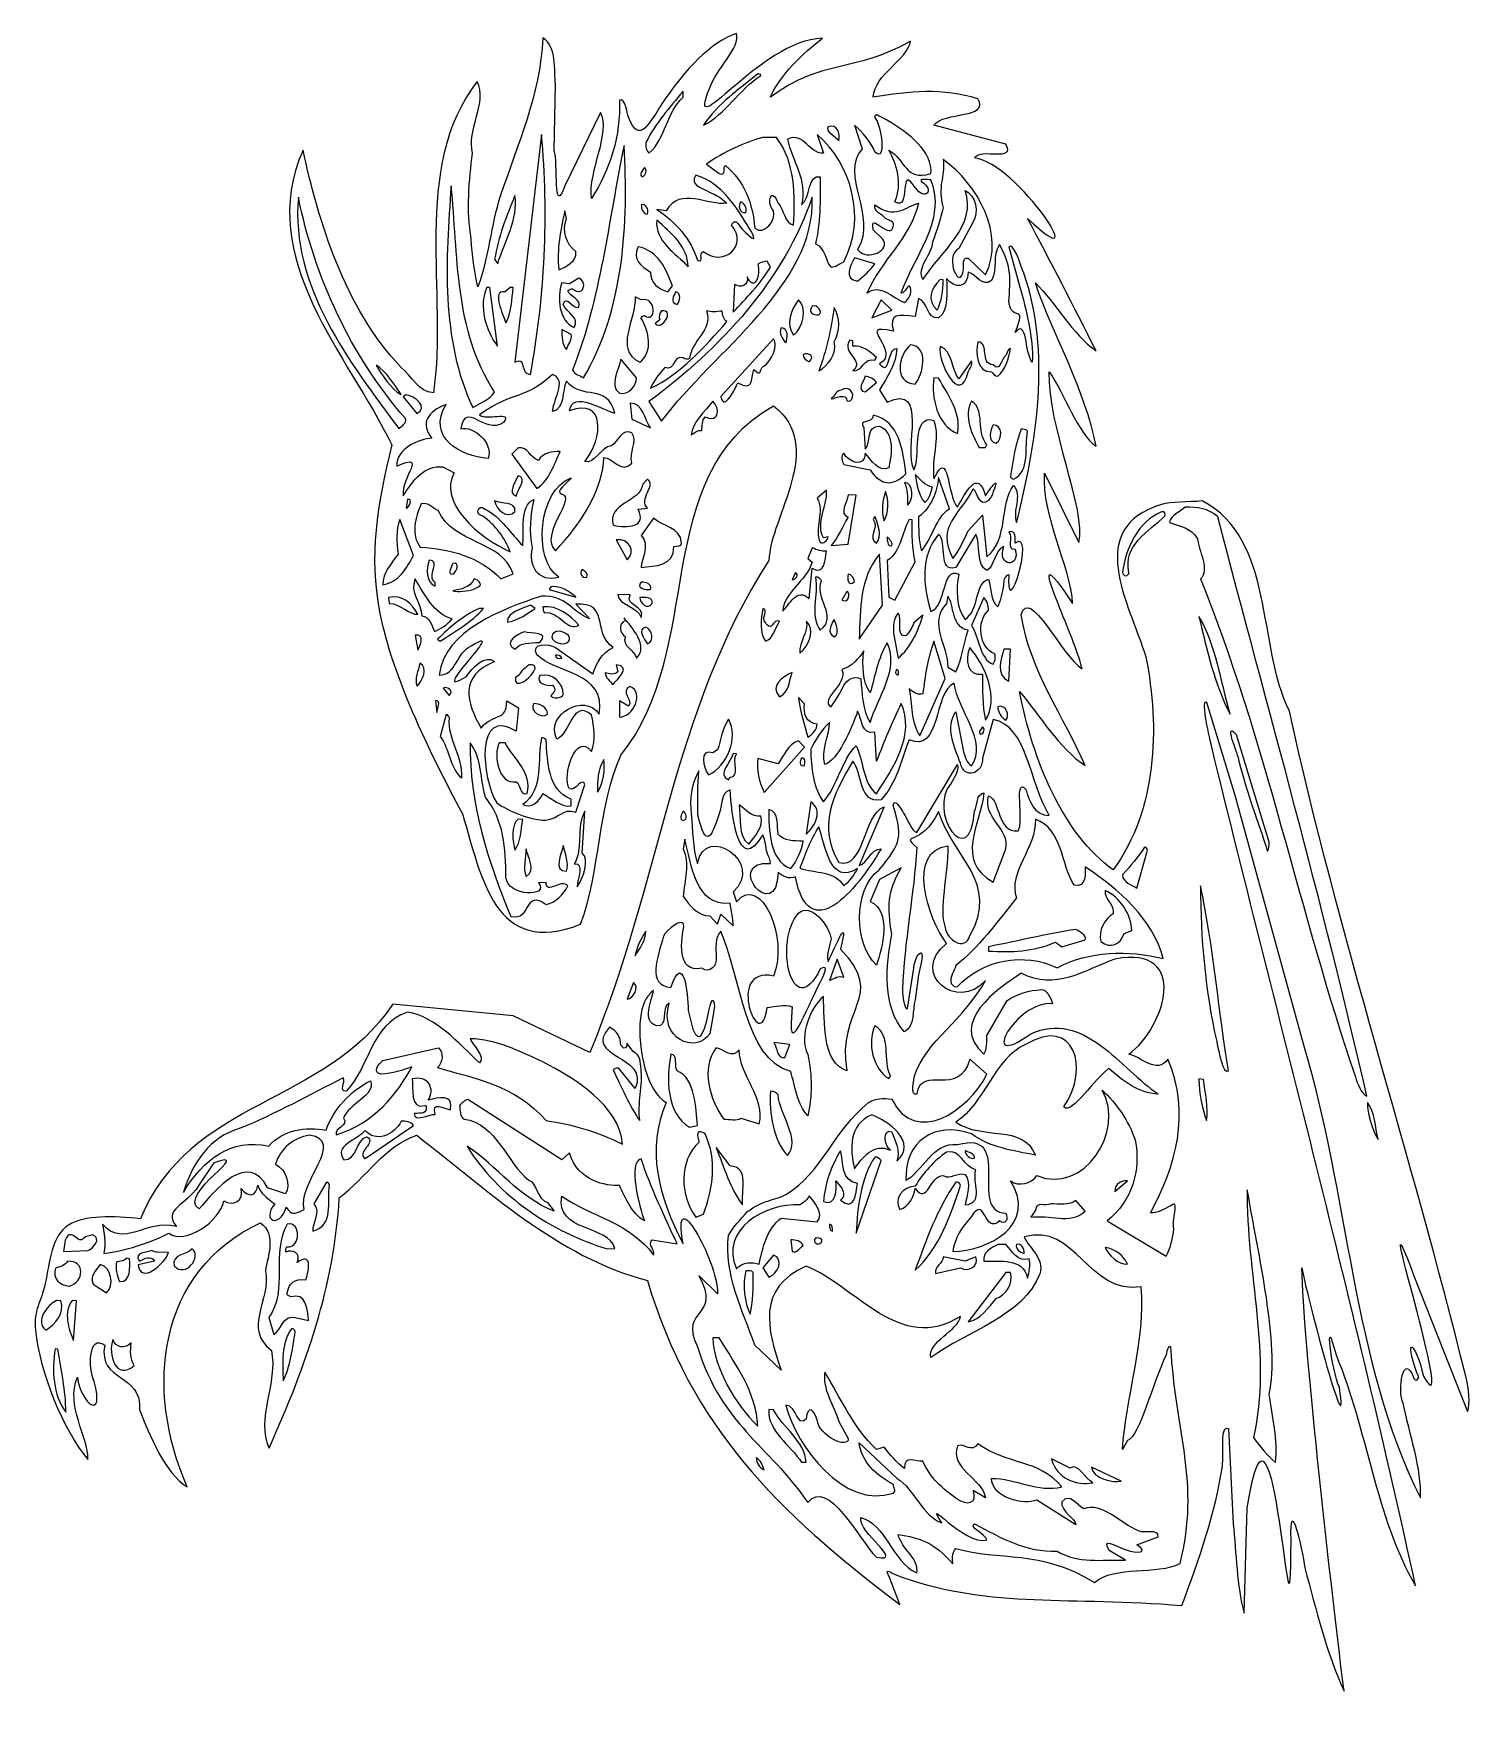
# Model space of a CAD drawing. Header units: centimetres. Extents: x -7.1 to 7.1, y -8.3 to 8.2.
import ezdxf

# ---------------------------------------------------------------- set-up
doc = ezdxf.new("R2010")
doc.units = ezdxf.units.CM
doc.header["$MEASUREMENT"] = 0
doc.layers.add('Ebene 1', color=7, linetype='Continuous')

msp = doc.modelspace()

# ---------------------------------------------------------------- linework, layer by layer
at = {"layer": 'Ebene 1'}
for points, knots in [([(1.3819, -7.12272), (1.3819, -7.12272), (1.46064, -7.331), (1.46064, -7.331), (1.46064, -7.331), (0.24398, -6.41152), (-0.59929, -5.57586), (-1.03109, -4.13314), (-1.03109, -4.13314), (-1.92517, -3.89692), (-2.62113, -3.2289), (-3.30947, -2.69804), (-3.30947, -2.69804), (-3.62189, -2.79964), (-3.81239, -3.11968), (-4.07401, -3.31526), (-4.07401, -3.31526), (-4.12481, -4.18902), (-4.39913, -4.97134), (-4.76743, -5.78668), (-4.76743, -5.78668), (-4.90459, -5.50474), (-4.67599, -5.1339), (-4.74457, -4.82402), (-4.74457, -4.82402), (-5.03159, -4.60304), (-4.74457, -4.32364), (-4.80299, -4.03662), (-4.80299, -4.03662), (-4.77759, -3.88168), (-4.69377, -3.67848), (-4.85125, -3.56164), (-4.85125, -3.56164), (-5.86979, -4.03662), (-6.00187, -5.19994), (-5.57515, -6.17022), (-5.57515, -6.17022), (-5.79613, -6.03306), (-5.94091, -5.66984), (-6.04759, -5.40568), (-6.04759, -5.40568), (-6.02219, -5.03992), (-6.45653, -5.13898), (-6.39049, -4.77068), (-6.39049, -4.77068), (-6.54797, -4.6513), (-6.55813, -4.99928), (-6.49463, -5.12882), (-6.49463, -5.12882), (-6.38541, -5.52506), (-6.62417, -5.35488), (-6.65973, -5.08564), (-6.65973, -5.08564), (-6.77911, -5.37266), (-6.55051, -5.66984), (-6.55559, -5.89844), (-6.55559, -5.89844), (-6.80451, -5.60634), (-7.03057, -5.03738), (-7.07375, -4.62336), (-7.07375, -4.62336), (-7.09407, -4.41254), (-7.01787, -4.35158), (-6.97723, -4.16108), (-6.97723, -4.16108), (-6.93151, -3.94772), (-6.91881, -3.69118), (-6.74609, -3.5845), (-6.74609, -3.5845), (-6.59369, -3.48798), (-6.29651, -3.49052), (-6.03743, -3.52354), (-6.03743, -3.52354), (-5.55483, -2.34244), (-4.21879, -2.40594), (-3.54569, -1.40518), (-3.54569, -1.40518), (-3.54569, -1.40518), (-2.35697, -1.51948), (-2.35697, -1.51948), (-2.35697, -1.51948), (-2.35697, -1.51948), (-1.60005, -1.88016), (-1.60005, -1.88016), (-1.60005, -1.88016), (-0.89139, -0.18598), (-0.79995, 1.47517), (0.16778, 2.97631), (0.16778, 2.97631), (0.18302, 3.40811), (0.73674, 4.10661), (0.2135, 4.50285), (0.2135, 4.50285), (-1.01585, 3.80689), (-0.44689, 2.10763), (-1.29271, 1.05607), (-1.29271, 1.05607), (-1.52385, 0.52775), (-1.49337, -0.0793), (-1.69149, -0.61524), (-1.69149, -0.61524), (-2.53477, -0.94798), (-2.66939, -0.15804), (-2.85735, 0.47441), (-2.85735, 0.47441), (-3.20533, 1.12719), (-3.55077, 1.83585), (-3.67523, 2.46831), (-3.67523, 2.46831), (-3.78445, 3.02965), (-3.70063, 3.51479), (-3.55585, 4.11931), (-3.55585, 4.11931), (-3.99019, 5.01085), (-4.90459, 5.96081), (-4.43215, 7.02761), (-4.43215, 7.02761), (-4.27975, 6.33673), (-4.02575, 5.47567), (-3.46441, 4.88385), (-3.46441, 4.88385), (-3.35519, 4.79749), (-3.29169, 4.64001), (-3.14437, 4.63239), (-3.14437, 4.63239), (-2.99705, 5.59759), (-3.37043, 6.85743), (-2.71257, 7.70579), (-2.71257, 7.70579), (-2.60335, 7.50513), (-2.81925, 7.22827), (-2.75829, 6.99713), (-2.75829, 6.99713), (-2.79131, 6.73551), (-2.82179, 6.42817), (-2.77099, 6.15131), (-2.77099, 6.15131), (-2.76083, 5.98875), (-2.74051, 5.83127), (-2.70495, 5.67887), (-2.70495, 5.67887), (-2.59827, 5.95573), (-2.57795, 6.29355), (-2.48397, 6.57295), (-2.48397, 6.57295), (-2.31125, 7.09365), (-2.09281, 7.56355), (-2.06233, 8.13759), (-2.06233, 8.13759), (-1.92517, 8.04361), (-1.95311, 7.82771), (-1.94041, 7.67531), (-1.94041, 7.67531), (-1.94041, 7.67531), (-1.95311, 7.02761), (-1.95311, 7.02761), (-1.95311, 7.02761), (-1.90739, 6.90569), (-1.96835, 6.35197), (-1.84643, 6.67455), (-1.84643, 6.67455), (-1.84643, 6.67455), (-1.49337, 7.39845), (-1.49337, 7.39845), (-1.49337, 7.39845), (-1.38669, 7.21303), (-1.61529, 6.82695), (-1.58481, 6.55009), (-1.58481, 6.55009), (-1.39939, 6.84219), (-1.29271, 7.16731), (-1.30795, 7.52037), (-1.30795, 7.52037), (-1.24699, 7.55085), (-1.23429, 7.39591), (-1.21905, 7.35527), (-1.21905, 7.35527), (-1.10475, 7.07587), (-1.02855, 7.27907), (-0.84821, 7.54323), (-0.84821, 7.54323), (-0.67549, 7.79723), (-0.40117, 8.10457), (-0.15225, 8.18077), (-0.15225, 8.18077), (-0.10907, 8.04361), (-0.35291, 7.82771), (-0.41641, 7.64229), (-0.41641, 7.64229), (-0.66279, 7.02761), (0.0865, 8.12235), (0.6961, 8.13251), (0.6961, 8.13251), (0.51068, 7.99281), (0.27446, 7.76675), (0.18302, 7.55085), (0.18302, 7.55085), (0.70626, 7.93693), (0.99836, 7.78199), (1.56732, 8.10457), (1.56732, 8.10457), (1.53684, 7.91915), (1.21426, 7.78199), (1.19902, 7.55085), (1.19902, 7.55085), (1.55208, 7.61181), (1.8899, 7.64229), (2.23026, 7.53561), (2.23026, 7.53561), (2.35218, 7.33495), (1.8899, 7.41369), (1.79846, 7.27399), (1.79846, 7.27399), (1.79846, 7.27399), (2.50712, 7.08857), (2.50712, 7.08857), (2.50712, 7.08857), (2.6138, 6.90569), (2.26074, 7.05809), (2.19978, 6.95141), (2.19978, 6.95141), (2.6138, 6.90569), (3.4139, 5.70427), (2.72302, 6.35197), (2.72302, 6.35197), (2.93638, 5.95319), (3.18276, 5.47567), (3.39866, 5.04641), (3.39866, 5.04641), (3.16752, 5.20643), (2.99988, 5.52647), (2.79922, 5.71697), (2.79922, 5.71697), (2.98464, 5.18103), (3.29198, 4.66287), (3.39866, 4.10407), (3.39866, 4.10407), (3.21324, 4.23615), (3.09132, 4.61969), (2.93638, 4.84067), (2.93638, 4.84067), (2.92114, 4.29457), (3.30722, 3.47415), (3.22848, 3.15411), (3.22848, 3.15411), (3.22848, 3.15411), (2.89066, 3.83991), (2.89066, 3.83991), (2.89066, 3.83991), (2.86018, 3.41319), (3.15228, 2.91027), (3.16752, 2.55213), (3.16752, 2.55213), (2.62904, 3.35223), (3.18276, 2.24987), (3.2615, 1.90697), (3.2615, 1.90697), (3.06084, 2.02635), (2.73826, 2.73501), (2.65952, 2.44037), (2.65952, 2.44037), (2.73826, 1.90189), (3.09132, 1.41675), (3.29198, 0.95193), (3.29198, 0.95193), (3.03036, 1.12465), (2.84494, 1.44469), (2.64428, 1.68345), (2.64428, 1.68345), (2.76874, 1.01289), (3.07608, 0.26867), (3.56884, -0.07676), (3.56884, -0.07676), (4.00064, 0.52267), (4.02858, 1.31515), (3.89142, 2.02635), (3.89142, 2.02635), (3.71362, 2.57753), (3.28436, 3.29381), (4.04382, 3.53003), (4.04382, 3.53003), (4.1378, 3.56051), (4.3156, 3.55035), (4.44514, 3.56559), (4.44514, 3.56559), (5.16904, 3.18967), (4.98362, 2.14573), (5.30874, 1.48787), (5.30874, 1.48787), (5.7888, -0.70922), (6.52032, -2.92156), (7.04864, -5.07802), (7.04864, -5.07802), (7.07912, -5.1974), (7.0969, -5.3498), (7.06642, -5.426), (7.06642, -5.426), (7.06642, -5.426), (6.5381, -4.08488), (6.5381, -4.08488), (6.5381, -4.08488), (6.07836, -2.87076), (6.98514, -5.68254), (6.63208, -5.07802), (6.63208, -5.07802), (6.55334, -4.73512), (6.43142, -4.664), (6.56858, -5.05262), (6.56858, -5.05262), (6.6016, -5.08056), (6.56858, -5.1466), (6.5381, -5.09834), (6.5381, -5.09834), (6.43142, -4.8164), (6.37046, -5.22534), (6.43142, -5.34472), (6.43142, -5.34472), (6.49238, -5.64952), (6.61684, -5.99496), (6.6016, -6.27944), (6.6016, -6.27944), (5.92342, -4.92562), (5.89294, -3.27208), (5.4459, -1.8065), (5.4459, -1.8065), (5.4459, -1.8065), (4.76772, 0.65983), (4.76772, 0.65983), (4.76772, 0.65983), (4.76772, 0.65983), (4.49086, 1.57677), (4.49086, 1.57677), (4.49086, 1.57677), (4.43752, 1.62503), (4.50102, 1.28975), (4.54166, 1.13227), (4.54166, 1.13227), (5.21222, -1.60584), (5.95898, -4.41), (6.55334, -7.14558), (6.55334, -7.14558), (6.15456, -6.45978), (6.07836, -5.60634), (5.76848, -4.8672), (5.76848, -4.8672), (5.64656, -4.39222), (5.72276, -5.01198), (5.8015, -5.18978), (5.8015, -5.18978), (5.90818, -5.88574), (5.49162, -4.33634), (5.43066, -4.00614), (5.43066, -4.00614), (5.4459, -4.71988), (5.69228, -6.93476), (5.84722, -8.18698), (5.84722, -8.18698), (5.67704, -7.80852), (5.57036, -7.3818), (5.46114, -6.97032), (5.46114, -6.97032), (5.43066, -6.7722), (5.30874, -6.21594), (5.32398, -6.69854), (5.32398, -6.69854), (5.32398, -8.31906), (5.1538, -4.6767), (4.89218, -6.37596), (4.89218, -6.37596), (4.89218, -6.37596), (4.8617, -7.41736), (4.8617, -7.41736), (4.8617, -7.41736), (4.7855, -7.14304), (4.7855, -6.82808), (4.75248, -6.53344), (4.75248, -6.53344), (4.75248, -6.53344), (4.70676, -5.59364), (4.70676, -5.59364), (4.70676, -5.59364), (4.61786, -5.55046), (4.66612, -5.84002), (4.6458, -5.96702), (4.6458, -5.96702), (4.57722, -6.43946), (4.41466, -6.87888), (4.24702, -7.34116), (4.24702, -7.34116), (3.13958, -7.24718), (2.37758, -7.37164), (1.49112, -7.0643), (1.49112, -7.0643), (1.3057, -7.0008), (1.31078, -6.93984), (1.3819, -7.12272)], [0, 0, 0, 0, 0.01010101, 0.01010101, 0.01010101, 0.01010101, 0.02020202, 0.02020202, 0.02020202, 0.02020202, 0.03030303, 0.03030303, 0.03030303, 0.03030303, 0.04040404, 0.04040404, 0.04040404, 0.04040404, 0.05050505, 0.05050505, 0.05050505, 0.05050505, 0.06060606, 0.06060606, 0.06060606, 0.06060606, 0.07070707, 0.07070707, 0.07070707, 0.07070707, 0.08080808, 0.08080808, 0.08080808, 0.08080808, 0.09090909, 0.09090909, 0.09090909, 0.09090909, 0.1010101, 0.1010101, 0.1010101, 0.1010101, 0.11111111, 0.11111111, 0.11111111, 0.11111111, 0.12121212, 0.12121212, 0.12121212, 0.12121212, 0.13131313, 0.13131313, 0.13131313, 0.13131313, 0.14141414, 0.14141414, 0.14141414, 0.14141414, 0.15151515, 0.15151515, 0.15151515, 0.15151515, 0.16161616, 0.16161616, 0.16161616, 0.16161616, 0.17171717, 0.17171717, 0.17171717, 0.17171717, 0.18181818, 0.18181818, 0.18181818, 0.18181818, 0.19191919, 0.19191919, 0.19191919, 0.19191919, 0.2020202, 0.2020202, 0.2020202, 0.2020202, 0.21212121, 0.21212121, 0.21212121, 0.21212121, 0.22222222, 0.22222222, 0.22222222, 0.22222222, 0.23232323, 0.23232323, 0.23232323, 0.23232323, 0.24242424, 0.24242424, 0.24242424, 0.24242424, 0.25252525, 0.25252525, 0.25252525, 0.25252525, 0.26262626, 0.26262626, 0.26262626, 0.26262626, 0.27272727, 0.27272727, 0.27272727, 0.27272727, 0.28282828, 0.28282828, 0.28282828, 0.28282828, 0.29292929, 0.29292929, 0.29292929, 0.29292929, 0.3030303, 0.3030303, 0.3030303, 0.3030303, 0.31313131, 0.31313131, 0.31313131, 0.31313131, 0.32323232, 0.32323232, 0.32323232, 0.32323232, 0.33333333, 0.33333333, 0.33333333, 0.33333333, 0.34343434, 0.34343434, 0.34343434, 0.34343434, 0.35353535, 0.35353535, 0.35353535, 0.35353535, 0.36363636, 0.36363636, 0.36363636, 0.36363636, 0.37373737, 0.37373737, 0.37373737, 0.37373737, 0.38383838, 0.38383838, 0.38383838, 0.38383838, 0.39393939, 0.39393939, 0.39393939, 0.39393939, 0.4040404, 0.4040404, 0.4040404, 0.4040404, 0.41414141, 0.41414141, 0.41414141, 0.41414141, 0.42424242, 0.42424242, 0.42424242, 0.42424242, 0.43434343, 0.43434343, 0.43434343, 0.43434343, 0.44444444, 0.44444444, 0.44444444, 0.44444444, 0.45454545, 0.45454545, 0.45454545, 0.45454545, 0.46464646, 0.46464646, 0.46464646, 0.46464646, 0.47474747, 0.47474747, 0.47474747, 0.47474747, 0.48484848, 0.48484848, 0.48484848, 0.48484848, 0.49494949, 0.49494949, 0.49494949, 0.49494949, 0.50505051, 0.50505051, 0.50505051, 0.50505051, 0.51515152, 0.51515152, 0.51515152, 0.51515152, 0.52525253, 0.52525253, 0.52525253, 0.52525253, 0.53535354, 0.53535354, 0.53535354, 0.53535354, 0.54545455, 0.54545455, 0.54545455, 0.54545455, 0.55555556, 0.55555556, 0.55555556, 0.55555556, 0.56565657, 0.56565657, 0.56565657, 0.56565657, 0.57575758, 0.57575758, 0.57575758, 0.57575758, 0.58585859, 0.58585859, 0.58585859, 0.58585859, 0.5959596, 0.5959596, 0.5959596, 0.5959596, 0.60606061, 0.60606061, 0.60606061, 0.60606061, 0.61616162, 0.61616162, 0.61616162, 0.61616162, 0.62626263, 0.62626263, 0.62626263, 0.62626263, 0.63636364, 0.63636364, 0.63636364, 0.63636364, 0.64646465, 0.64646465, 0.64646465, 0.64646465, 0.65656566, 0.65656566, 0.65656566, 0.65656566, 0.66666667, 0.66666667, 0.66666667, 0.66666667, 0.67676768, 0.67676768, 0.67676768, 0.67676768, 0.68686869, 0.68686869, 0.68686869, 0.68686869, 0.6969697, 0.6969697, 0.6969697, 0.6969697, 0.70707071, 0.70707071, 0.70707071, 0.70707071, 0.71717172, 0.71717172, 0.71717172, 0.71717172, 0.72727273, 0.72727273, 0.72727273, 0.72727273, 0.73737374, 0.73737374, 0.73737374, 0.73737374, 0.74747475, 0.74747475, 0.74747475, 0.74747475, 0.75757576, 0.75757576, 0.75757576, 0.75757576, 0.76767677, 0.76767677, 0.76767677, 0.76767677, 0.77777778, 0.77777778, 0.77777778, 0.77777778, 0.78787879, 0.78787879, 0.78787879, 0.78787879, 0.7979798, 0.7979798, 0.7979798, 0.7979798, 0.80808081, 0.80808081, 0.80808081, 0.80808081, 0.81818182, 0.81818182, 0.81818182, 0.81818182, 0.82828283, 0.82828283, 0.82828283, 0.82828283, 0.83838384, 0.83838384, 0.83838384, 0.83838384, 0.84848485, 0.84848485, 0.84848485, 0.84848485, 0.85858586, 0.85858586, 0.85858586, 0.85858586, 0.86868687, 0.86868687, 0.86868687, 0.86868687, 0.87878788, 0.87878788, 0.87878788, 0.87878788, 0.88888889, 0.88888889, 0.88888889, 0.88888889, 0.8989899, 0.8989899, 0.8989899, 0.8989899, 0.90909091, 0.90909091, 0.90909091, 0.90909091, 0.91919192, 0.91919192, 0.91919192, 0.91919192, 0.92929293, 0.92929293, 0.92929293, 0.92929293, 0.93939394, 0.93939394, 0.93939394, 0.93939394, 0.94949495, 0.94949495, 0.94949495, 0.94949495, 0.95959596, 0.95959596, 0.95959596, 0.95959596, 0.96969697, 0.96969697, 0.96969697, 0.96969697, 0.97979798, 0.97979798, 0.97979798, 0.97979798, 0.98989899, 0.98989899, 0.98989899, 0.98989899, 1, 1, 1, 1]), ([(2.23026, 5.13531), (2.35218, 5.12769), (2.2455, 4.91941), (2.38266, 4.90925), (2.38266, 4.90925), (2.44616, 4.82797), (2.4614, 4.96767), (2.50712, 5.00069), (2.50712, 5.00069), (2.52236, 5.02355), (2.52236, 5.06165), (2.55284, 5.06927), (2.55284, 5.06927), (2.5376, 4.97529), (2.50712, 4.85845), (2.42838, 4.79749), (2.42838, 4.79749), (2.3979, 4.78987), (2.38266, 4.82289), (2.36742, 4.84067), (2.36742, 4.84067), (2.21248, 4.83051), (2.21248, 5.03879), (2.23026, 5.13531)], [0, 0, 0, 0, 0.16666667, 0.16666667, 0.16666667, 0.16666667, 0.33333333, 0.33333333, 0.33333333, 0.33333333, 0.5, 0.5, 0.5, 0.5, 0.66666667, 0.66666667, 0.66666667, 0.66666667, 0.83333333, 0.83333333, 0.83333333, 0.83333333, 1, 1, 1, 1]), ([(1.56732, 5.10483), (1.75274, 5.09721), (1.68924, 4.80765), (1.61304, 4.71875), (1.61304, 4.71875), (1.39714, 4.72891), (1.4454, 5.01339), (1.56732, 5.10483)], [0, 0, 0, 0, 0.5, 0.5, 0.5, 0.5, 1, 1, 1, 1]), ([(1.85942, 5.08959), (1.98388, 5.05149), (1.96864, 4.86099), (2.04484, 4.76955), (2.04484, 4.76955), (2.04484, 4.76955), (2.1693, 4.94735), (2.1693, 4.94735), (2.1693, 4.94735), (2.18454, 4.90925), (2.15152, 4.87115), (2.13628, 4.84067), (2.13628, 4.84067), (2.06008, 4.48761), (1.82894, 4.94227), (1.85942, 5.08959)], [0, 0, 0, 0, 0.25, 0.25, 0.25, 0.25, 0.5, 0.5, 0.5, 0.5, 0.75, 0.75, 0.75, 0.75, 1, 1, 1, 1]), ([(1.79846, 4.77971), (1.79846, 4.77971), (1.84418, 4.77717), (1.84418, 4.77717), (1.84418, 4.77717), (1.93562, 4.61461), (2.07532, 4.42411), (2.0296, 4.23107), (2.0296, 4.23107), (1.82894, 4.30727), (1.76798, 4.59175), (1.79846, 4.77971)], [0, 0, 0, 0, 0.33333333, 0.33333333, 0.33333333, 0.33333333, 0.66666667, 0.66666667, 0.66666667, 0.66666667, 1, 1, 1, 1]), ([(2.1693, 4.55111), (2.30646, 4.46729), (2.21248, 4.23869), (2.3217, 4.11931), (2.3217, 4.11931), (2.3217, 4.11931), (2.30646, 4.09137), (2.30646, 4.09137), (2.30646, 4.09137), (2.30646, 4.09137), (2.2455, 4.09137), (2.2455, 4.09137), (2.2455, 4.09137), (2.1693, 4.21837), (2.09056, 4.40633), (2.1693, 4.55111)], [0, 0, 0, 0, 0.25, 0.25, 0.25, 0.25, 0.5, 0.5, 0.5, 0.5, 0.75, 0.75, 0.75, 0.75, 1, 1, 1, 1]), ([(2.38266, 4.31743), (2.47664, 4.30981), (2.47664, 4.17773), (2.41314, 4.13455), (2.41314, 4.13455), (2.3217, 4.14725), (2.35218, 4.26663), (2.38266, 4.31743)], [0, 0, 0, 0, 0.5, 0.5, 0.5, 0.5, 1, 1, 1, 1]), ([(2.65952, 4.27425), (2.67476, 4.27425), (2.70778, 4.27425), (2.72302, 4.25393), (2.72302, 4.25393), (2.69, 4.09645), (2.7535, 3.85769), (2.58332, 3.77895), (2.58332, 3.77895), (2.56808, 3.78403), (2.55284, 3.79673), (2.55284, 3.81197), (2.55284, 3.81197), (2.58332, 3.96945), (2.59856, 4.12439), (2.65952, 4.27425)], [0, 0, 0, 0, 0.25, 0.25, 0.25, 0.25, 0.5, 0.5, 0.5, 0.5, 0.75, 0.75, 0.75, 0.75, 1, 1, 1, 1]), ([(-2.30871, 4.08883), (-2.20203, 4.09899), (-2.20203, 3.99739), (-2.10805, 3.96437), (-2.10805, 3.96437), (-2.06233, 4.04057), (-1.96835, 4.05581), (-1.89215, 4.05327), (-1.89215, 4.05327), (-1.95311, 3.92881), (-2.00137, 3.76371), (-2.12329, 3.68751), (-2.12329, 3.68751), (-2.12329, 3.68751), (-2.36967, 4.02533), (-2.36967, 4.02533), (-2.36967, 4.02533), (-2.36967, 4.02533), (-2.30871, 4.08883), (-2.30871, 4.08883)], [0, 0, 0, 0, 0.2, 0.2, 0.2, 0.2, 0.4, 0.4, 0.4, 0.4, 0.6, 0.6, 0.6, 0.6, 0.8, 0.8, 0.8, 0.8, 1, 1, 1, 1]), ([(-2.30871, 3.81197), (-2.20203, 3.79165), (-2.32903, 3.66465), (-2.32395, 3.61131), (-2.32395, 3.61131), (-2.42047, 3.63163), (-2.33157, 3.75863), (-2.30871, 3.81197)], [0, 0, 0, 0, 0.5, 0.5, 0.5, 0.5, 1, 1, 1, 1]), ([(-2.53985, 3.56559), (-2.47889, 3.52749), (-2.32141, 3.56559), (-2.34173, 3.46145), (-2.34173, 3.46145), (-2.40523, 3.37509), (-2.53477, 3.48685), (-2.53985, 3.56559)], [0, 0, 0, 0, 0.5, 0.5, 0.5, 0.5, 1, 1, 1, 1]), ([(-2.18679, 2.53435), (-2.18679, 2.53435), (-2.13853, 2.50133), (-2.13853, 2.50133), (-2.13853, 2.50133), (-2.21727, 2.45307), (-2.31633, 2.37941), (-2.41285, 2.36925), (-2.41285, 2.36925), (-2.42047, 2.47339), (-2.26299, 2.49879), (-2.18679, 2.53435)], [0, 0, 0, 0, 0.33333333, 0.33333333, 0.33333333, 0.33333333, 0.66666667, 0.66666667, 0.66666667, 0.66666667, 1, 1, 1, 1]), ([(-2.06233, 2.51911), (-1.92517, 2.53689), (-1.78547, 2.43021), (-1.70927, 2.33877), (-1.70927, 2.33877), (-1.81595, 2.26511), (-1.90739, 2.48355), (-2.04709, 2.46069), (-2.04709, 2.46069), (-2.06233, 2.47339), (-2.06233, 2.49625), (-2.06233, 2.51911)], [0, 0, 0, 0, 0.33333333, 0.33333333, 0.33333333, 0.33333333, 0.66666667, 0.66666667, 0.66666667, 0.66666667, 1, 1, 1, 1]), ([(-2.24775, 2.27273), (-2.18679, 2.25241), (-1.98613, 2.27781), (-2.09281, 2.16859), (-2.09281, 2.16859), (-2.20203, 2.15843), (-2.27823, 2.17367), (-2.33919, 2.10255), (-2.33919, 2.10255), (-2.46111, 2.16859), (-2.30871, 2.25241), (-2.24775, 2.27273)], [0, 0, 0, 0, 0.33333333, 0.33333333, 0.33333333, 0.33333333, 0.66666667, 0.66666667, 0.66666667, 0.66666667, 1, 1, 1, 1]), ([(-1.94041, 2.27273), (-1.87691, 2.29559), (-1.75499, 2.23209), (-1.81595, 2.16859), (-1.81595, 2.16859), (-1.89215, 2.11779), (-2.04709, 2.20923), (-1.94041, 2.27273)], [0, 0, 0, 0, 0.5, 0.5, 0.5, 0.5, 1, 1, 1, 1]), ([(-2.20203, 1.94761), (-2.00137, 1.97047), (-2.35697, 1.63011), (-2.33411, 1.82315), (-2.33411, 1.82315), (-2.33411, 1.82315), (-2.29601, 1.84601), (-2.29601, 1.84601), (-2.29601, 1.84601), (-2.28077, 1.89427), (-2.22997, 1.91713), (-2.20203, 1.94761)], [0, 0, 0, 0, 0.33333333, 0.33333333, 0.33333333, 0.33333333, 0.66666667, 0.66666667, 0.66666667, 0.66666667, 1, 1, 1, 1]), ([(-2.09281, 1.84093), (-1.96835, 1.87141), (-1.86167, 1.76473), (-1.86167, 1.65551), (-1.86167, 1.65551), (-1.87691, 1.60979), (-1.96835, 1.61487), (-1.98613, 1.64027), (-1.98613, 1.64027), (-1.95311, 1.67329), (-1.92517, 1.70885), (-1.96835, 1.74441), (-1.96835, 1.74441), (-2.03185, 1.73679), (-2.13853, 1.76473), (-2.09281, 1.84093)], [0, 0, 0, 0, 0.25, 0.25, 0.25, 0.25, 0.5, 0.5, 0.5, 0.5, 0.75, 0.75, 0.75, 0.75, 1, 1, 1, 1]), ([(-2.15377, 1.56407), (-2.09281, 1.56153), (-2.01661, 1.53105), (-2.01661, 1.45993), (-2.01661, 1.45993), (-2.07757, 1.40659), (-2.20203, 1.49549), (-2.15377, 1.56407)], [0, 0, 0, 0, 0.5, 0.5, 0.5, 0.5, 1, 1, 1, 1]), ([(-2.49413, 1.17799), (-2.49413, 1.17799), (-2.43571, 1.17545), (-2.43571, 1.17545), (-2.43571, 1.17545), (-2.34681, 1.01543), (-2.16901, 0.88335), (-2.21727, 0.67507), (-2.21727, 0.67507), (-2.29855, 0.65221), (-2.27823, 0.76397), (-2.32649, 0.79191), (-2.32649, 0.79191), (-2.49921, 0.76143), (-2.55763, 1.05353), (-2.49413, 1.17799)], [0, 0, 0, 0, 0.25, 0.25, 0.25, 0.25, 0.5, 0.5, 0.5, 0.5, 0.75, 0.75, 0.75, 0.75, 1, 1, 1, 1]), ([(-2.07757, 1.22625), (-2.06233, 1.23133), (-2.04709, 1.21863), (-2.03185, 1.20593), (-2.03185, 1.20593), (-2.01661, 0.99003), (-2.01661, 0.71063), (-1.78547, 0.62173), (-1.78547, 0.62173), (-1.78547, 0.62173), (-1.78547, 0.55315), (-1.78547, 0.55315), (-1.78547, 0.55315), (-1.87691, 0.53283), (-1.98613, 0.63697), (-2.06233, 0.67507), (-2.06233, 0.67507), (-2.09281, 0.59633), (-2.18679, 0.52267), (-2.26299, 0.56839), (-2.26299, 0.56839), (-2.04709, 0.72079), (-2.12329, 1.01543), (-2.07757, 1.22625)], [0, 0, 0, 0, 0.16666667, 0.16666667, 0.16666667, 0.16666667, 0.33333333, 0.33333333, 0.33333333, 0.33333333, 0.5, 0.5, 0.5, 0.5, 0.66666667, 0.66666667, 0.66666667, 0.66666667, 0.83333333, 0.83333333, 0.83333333, 0.83333333, 1, 1, 1, 1]), ([(3.4901, -0.27996), (3.6298, -0.346), (3.75172, -0.51872), (3.75172, -0.6762), (3.75172, -0.6762), (3.75172, -0.6762), (3.67552, -0.70668), (3.67552, -0.70668), (3.67552, -0.70668), (3.64504, -0.81082), (3.53836, -0.86416), (3.44692, -0.78542), (3.44692, -0.78542), (3.4139, -0.67874), (3.4901, -0.55936), (3.56884, -0.5111), (3.56884, -0.5111), (3.58408, -0.41966), (3.47486, -0.36632), (3.4901, -0.27996)], [0, 0, 0, 0, 0.2, 0.2, 0.2, 0.2, 0.4, 0.4, 0.4, 0.4, 0.6, 0.6, 0.6, 0.6, 0.8, 0.8, 0.8, 0.8, 1, 1, 1, 1]), ([(3.198, -0.66604), (3.22848, -0.68382), (3.30722, -0.71684), (3.29198, -0.76764), (3.29198, -0.76764), (3.29198, -0.76764), (3.06084, -0.83622), (3.06084, -0.83622), (3.06084, -0.83622), (3.06084, -0.83622), (2.99988, -0.79304), (2.99988, -0.79304), (2.99988, -0.79304), (2.76874, -0.88702), (2.56808, -0.8921), (2.33694, -0.8794), (2.33694, -0.8794), (2.33694, -0.8794), (2.33694, -0.83622), (2.33694, -0.83622), (2.33694, -0.83622), (2.62904, -0.78034), (2.92114, -0.70668), (3.198, -0.66604)], [0, 0, 0, 0, 0.16666667, 0.16666667, 0.16666667, 0.16666667, 0.33333333, 0.33333333, 0.33333333, 0.33333333, 0.5, 0.5, 0.5, 0.5, 0.66666667, 0.66666667, 0.66666667, 0.66666667, 0.83333333, 0.83333333, 0.83333333, 0.83333333, 1, 1, 1, 1]), ([(1.21426, -1.61854), (1.3819, -1.70744), (1.29046, -1.96398), (1.3692, -2.1113), (1.3692, -2.1113), (1.3692, -2.1113), (1.35142, -2.13924), (1.35142, -2.13924), (1.35142, -2.13924), (1.19902, -2.04526), (1.13552, -1.78872), (1.21426, -1.61854)], [0, 0, 0, 0, 0.33333333, 0.33333333, 0.33333333, 0.33333333, 0.66666667, 0.66666667, 0.66666667, 0.66666667, 1, 1, 1, 1]), ([(-0.79995, -1.89794), (-0.72375, -1.90302), (-0.76947, -2.01224), (-0.73899, -2.0605), (-0.73899, -2.0605), (-0.55357, -2.13924), (-0.55357, -2.43642), (-0.53833, -2.60152), (-0.53833, -2.60152), (-0.53833, -2.60152), (-0.61453, -2.6193), (-0.61453, -2.6193), (-0.61453, -2.6193), (-0.84567, -2.48722), (-0.84567, -2.12654), (-0.79995, -1.89794)], [0, 0, 0, 0, 0.25, 0.25, 0.25, 0.25, 0.5, 0.5, 0.5, 0.5, 0.75, 0.75, 0.75, 0.75, 1, 1, 1, 1]), ([(-0.35291, -1.83444), (-0.26147, -1.84968), (-0.20051, -1.95128), (-0.12431, -1.85476), (-0.12431, -1.85476), (-0.12431, -2.10114), (0.13476, -2.33228), (0.0738, -2.58628), (0.0738, -2.58628), (0.0738, -2.58628), (-0.10907, -2.5304), (-0.10907, -2.5304), (-0.10907, -2.5304), (-0.15225, -2.55326), (-0.21575, -2.5431), (-0.27671, -2.53802), (-0.27671, -2.53802), (-0.41641, -2.3526), (-0.50785, -2.03256), (-0.35291, -1.83444)], [0, 0, 0, 0, 0.2, 0.2, 0.2, 0.2, 0.4, 0.4, 0.4, 0.4, 0.6, 0.6, 0.6, 0.6, 0.8, 0.8, 0.8, 0.8, 1, 1, 1, 1]), ([(0.18302, -2.26624), (0.2135, -2.25608), (0.24398, -2.27894), (0.25922, -2.29926), (0.25922, -2.29926), (0.27446, -2.50246), (0.49036, -2.74376), (0.35066, -2.8987), (0.35066, -2.8987), (0.2135, -2.7463), (0.16778, -2.47452), (0.18302, -2.26624)], [0, 0, 0, 0, 0.33333333, 0.33333333, 0.33333333, 0.33333333, 0.66666667, 0.66666667, 0.66666667, 0.66666667, 1, 1, 1, 1]), ([(-0.52309, -2.66502), (-0.50785, -2.66502), (-0.47737, -2.66502), (-0.46213, -2.68534), (-0.46213, -2.68534), (-0.33767, -2.94442), (-0.38593, -3.21874), (-0.47737, -3.47782), (-0.47737, -3.47782), (-0.47737, -3.47782), (-0.55357, -3.5083), (-0.55357, -3.5083), (-0.55357, -3.5083), (-0.70851, -3.29494), (-0.72375, -2.9495), (-0.52309, -2.76916), (-0.52309, -2.76916), (-0.52309, -2.73614), (-0.55357, -2.69804), (-0.52309, -2.66502)], [0, 0, 0, 0, 0.2, 0.2, 0.2, 0.2, 0.4, 0.4, 0.4, 0.4, 0.6, 0.6, 0.6, 0.6, 0.8, 0.8, 0.8, 0.8, 1, 1, 1, 1]), ([(-0.35291, -2.81996), (-0.35291, -2.81996), (-0.21575, -3.0003), (-0.21575, -3.0003), (-0.21575, -3.0003), (-0.01509, -3.01046), (-0.10907, -3.2543), (-0.09129, -3.38638), (-0.09129, -3.38638), (-0.21575, -3.22382), (-0.27671, -3.01046), (-0.35291, -2.81996)], [0, 0, 0, 0, 0.33333333, 0.33333333, 0.33333333, 0.33333333, 0.66666667, 0.66666667, 0.66666667, 0.66666667, 1, 1, 1, 1]), ([(-0.38593, -4.69956), (-0.38593, -4.69956), (-0.32243, -4.69956), (-0.32243, -4.69956), (-0.32243, -4.69956), (-0.15225, -4.97642), (0.04332, -5.2355), (0.05856, -5.57078), (0.05856, -5.57078), (-0.17003, -5.33964), (-0.36815, -5.01198), (-0.38593, -4.69956)], [0, 0, 0, 0, 0.33333333, 0.33333333, 0.33333333, 0.33333333, 0.66666667, 0.66666667, 0.66666667, 0.66666667, 1, 1, 1, 1]), ([(2.18454, -6.20578), (2.18454, -6.20578), (2.30646, -6.27944), (2.30646, -6.27944), (2.30646, -6.27944), (2.27598, -6.08132), (1.95086, -5.99496), (2.0296, -5.76382), (2.0296, -5.76382), (2.1058, -5.73334), (2.1693, -5.84256), (2.23026, -5.7435), (2.23026, -5.7435), (2.5376, -5.96194), (2.8297, -5.89082), (3.06084, -6.17022), (3.06084, -6.17022), (2.8297, -6.22864), (2.59856, -6.08386), (2.36742, -6.0864), (2.36742, -6.0864), (2.36742, -6.27436), (2.69, -6.35818), (2.81446, -6.29976), (2.81446, -6.29976), (2.81446, -6.29976), (3.198, -6.5436), (3.198, -6.5436), (3.198, -6.5436), (3.198, -6.48264), (3.0456, -6.41152), (3.06084, -6.31754), (3.06084, -6.31754), (3.13704, -6.22102), (3.21324, -6.3531), (3.27674, -6.38612), (3.27674, -6.38612), (3.45708, -6.315), (3.62472, -6.52328), (3.82538, -6.6071), (3.82538, -6.6071), (3.87872, -6.62996), (4.01842, -6.57916), (4.01334, -6.66298), (4.01334, -6.66298), (4.01334, -6.66298), (3.79998, -6.74172), (3.79998, -6.74172), (3.79998, -6.74172), (3.92698, -6.823), (3.80506, -6.83062), (3.69584, -6.79252), (3.69584, -6.79252), (3.57138, -6.74934), (3.45454, -6.66044), (3.5282, -6.7976), (3.5282, -6.7976), (3.5282, -6.7976), (3.69076, -6.89412), (3.69076, -6.89412), (3.69076, -6.89412), (3.44692, -6.88396), (3.22848, -6.93222), (3.01512, -6.80522), (3.01512, -6.80522), (2.70778, -6.81284), (2.4614, -6.67822), (2.19978, -6.53344), (2.19978, -6.53344), (2.13628, -6.569), (2.30646, -6.63504), (2.3217, -6.69346), (2.3217, -6.69346), (2.09056, -6.75442), (1.68162, -6.2261), (1.87466, -6.52582), (1.87466, -6.52582), (1.68924, -6.45978), (1.60288, -6.19308), (1.43524, -6.0864), (1.43524, -6.0864), (1.43524, -6.0864), (1.05932, -5.73334), (1.05932, -5.73334), (1.05932, -5.73334), (1.07456, -5.9086), (1.2295, -6.06354), (1.39714, -6.14482), (1.39714, -6.14482), (1.39714, -6.1753), (1.43016, -6.21086), (1.39714, -6.23118), (1.39714, -6.23118), (0.90692, -6.39374), (0.44464, -5.77398), (0.33542, -5.3625), (0.33542, -5.3625), (0.44464, -5.36504), (0.44464, -5.58856), (0.53608, -5.49966), (0.53608, -5.49966), (0.55132, -5.35996), (0.61228, -5.39806), (0.6453, -5.50982), (0.6453, -5.50982), (0.66054, -5.66476), (0.95264, -5.80192), (0.95264, -5.6927), (0.95264, -5.6927), (0.95264, -5.6927), (0.85866, -5.52506), (0.85866, -5.52506), (0.85866, -5.52506), (0.81294, -5.36504), (0.68848, -5.1974), (0.7215, -5.03738), (0.7215, -5.03738), (0.8739, -5.28884), (0.99836, -5.5784), (1.2295, -5.80192), (1.2295, -5.80192), (1.2295, -5.80192), (1.3057, -5.77906), (1.3057, -5.77906), (1.3057, -5.77906), (1.3692, -5.85272), (1.43016, -5.934), (1.50636, -5.98734), (1.50636, -5.98734), (1.50636, -5.8451), (1.61304, -5.92638), (1.68924, -5.91622), (1.68924, -5.91622), (1.75528, -6.07624), (1.88482, -6.19054), (2.02706, -6.2896), (2.02706, -6.2896), (2.12358, -6.35818), (2.22518, -6.34294), (2.18454, -6.20578)], [0, 0, 0, 0, 0.02857143, 0.02857143, 0.02857143, 0.02857143, 0.05714286, 0.05714286, 0.05714286, 0.05714286, 0.08571429, 0.08571429, 0.08571429, 0.08571429, 0.11428571, 0.11428571, 0.11428571, 0.11428571, 0.14285714, 0.14285714, 0.14285714, 0.14285714, 0.17142857, 0.17142857, 0.17142857, 0.17142857, 0.2, 0.2, 0.2, 0.2, 0.22857143, 0.22857143, 0.22857143, 0.22857143, 0.25714286, 0.25714286, 0.25714286, 0.25714286, 0.28571429, 0.28571429, 0.28571429, 0.28571429, 0.31428571, 0.31428571, 0.31428571, 0.31428571, 0.34285714, 0.34285714, 0.34285714, 0.34285714, 0.37142857, 0.37142857, 0.37142857, 0.37142857, 0.4, 0.4, 0.4, 0.4, 0.42857143, 0.42857143, 0.42857143, 0.42857143, 0.45714286, 0.45714286, 0.45714286, 0.45714286, 0.48571429, 0.48571429, 0.48571429, 0.48571429, 0.51428571, 0.51428571, 0.51428571, 0.51428571, 0.54285714, 0.54285714, 0.54285714, 0.54285714, 0.57142857, 0.57142857, 0.57142857, 0.57142857, 0.6, 0.6, 0.6, 0.6, 0.62857143, 0.62857143, 0.62857143, 0.62857143, 0.65714286, 0.65714286, 0.65714286, 0.65714286, 0.68571429, 0.68571429, 0.68571429, 0.68571429, 0.71428571, 0.71428571, 0.71428571, 0.71428571, 0.74285714, 0.74285714, 0.74285714, 0.74285714, 0.77142857, 0.77142857, 0.77142857, 0.77142857, 0.8, 0.8, 0.8, 0.8, 0.82857143, 0.82857143, 0.82857143, 0.82857143, 0.85714286, 0.85714286, 0.85714286, 0.85714286, 0.88571429, 0.88571429, 0.88571429, 0.88571429, 0.91428571, 0.91428571, 0.91428571, 0.91428571, 0.94285714, 0.94285714, 0.94285714, 0.94285714, 0.97142857, 0.97142857, 0.97142857, 0.97142857, 1, 1, 1, 1]), ([(0.16778, -5.40568), (0.16778, -5.40568), (0.2135, -5.40822), (0.2135, -5.40822), (0.2135, -5.40822), (0.30494, -5.58348), (0.52084, -5.7181), (0.53608, -5.92638), (0.53608, -5.92638), (0.53608, -5.92638), (0.49036, -5.92638), (0.49036, -5.92638), (0.49036, -5.92638), (0.38368, -5.76128), (0.15, -5.61396), (0.16778, -5.40568)], [0, 0, 0, 0, 0.25, 0.25, 0.25, 0.25, 0.5, 0.5, 0.5, 0.5, 0.75, 0.75, 0.75, 0.75, 1, 1, 1, 1]), ([(2.95924, -5.89336), (2.95924, -5.89336), (3.14212, -5.9848), (3.14212, -5.9848), (3.14212, -5.9848), (3.22086, -5.92638), (3.29198, -6.09402), (3.36818, -6.12958), (3.36818, -6.12958), (3.21324, -6.1626), (3.00496, -6.08894), (2.95924, -5.89336)], [0, 0, 0, 0, 0.33333333, 0.33333333, 0.33333333, 0.33333333, 0.66666667, 0.66666667, 0.66666667, 0.66666667, 1, 1, 1, 1]), ([(3.35294, -5.97464), (3.35294, -5.97464), (3.64504, -6.11434), (3.64504, -6.11434), (3.64504, -6.11434), (3.56884, -6.12958), (3.36818, -6.09148), (3.35294, -5.97464)], [0, 0, 0, 0, 0.5, 0.5, 0.5, 0.5, 1, 1, 1, 1])]:
    msp.add_open_spline(points, degree=3, knots=knots, dxfattribs=at)
at = {"layer": 'Ebene 1', "color": 7}
for points, knots in [([(0.05856, 7.78199), (0.05856, 7.78199), (0.08904, 7.78199), (0.08904, 7.76675), (0.08904, 7.76675), (-0.12431, 7.62705), (-0.26147, 7.38067), (-0.47737, 7.27399), (-0.47737, 7.27399), (-0.33767, 7.48989), (-0.12431, 7.62705), (0.05856, 7.78199)], [0, 0, 0, 0, 0.33333333, 0.33333333, 0.33333333, 0.33333333, 0.66666667, 0.66666667, 0.66666667, 0.66666667, 1, 1, 1, 1]), ([(-0.67803, 7.61181), (-0.67803, 7.61181), (-0.67803, 7.55085), (-0.67803, 7.55085), (-0.67803, 7.55085), (-0.84567, 7.39845), (-0.84567, 7.15207), (-1.01585, 6.99713), (-1.01585, 6.99713), (-1.04633, 7.02761), (-1.04633, 7.05809), (-1.04633, 7.10381), (-1.04633, 7.10381), (-0.95489, 7.28923), (-0.81519, 7.44417), (-0.67803, 7.61181)], [0, 0, 0, 0, 0.25, 0.25, 0.25, 0.25, 0.5, 0.5, 0.5, 0.5, 0.75, 0.75, 0.75, 0.75, 1, 1, 1, 1]), ([(0.75198, 7.25875), (0.84342, 7.28923), (0.8739, 7.19779), (0.85866, 7.11905), (0.85866, 7.11905), (0.82818, 7.16731), (0.7215, 7.21303), (0.75198, 7.25875)], [0, 0, 0, 0, 0.5, 0.5, 0.5, 0.5, 1, 1, 1, 1]), ([(1.21426, 7.35019), (1.2041, 7.41115), (1.30062, 7.34003), (1.33872, 7.31971), (1.33872, 7.31971), (1.54446, 7.20541), (1.79338, 7.00475), (1.76798, 6.79647), (1.76798, 6.79647), (1.50636, 6.72027), (1.5216, 6.93617), (1.35142, 7.02761), (1.35142, 7.02761), (1.43016, 6.90569), (1.49112, 6.68979), (1.41238, 6.51961), (1.41238, 6.51961), (1.58002, 6.40531), (1.44286, 6.91839), (1.61304, 6.65931), (1.61304, 6.65931), (1.70702, 6.51961), (1.8137, 6.62883), (1.674, 6.72027), (1.674, 6.72027), (1.64606, 6.75075), (1.7375, 6.73551), (1.76798, 6.73551), (1.76798, 6.73551), (1.93562, 6.33673), (1.58256, 5.95573), (1.47588, 5.61537), (1.47588, 5.61537), (1.5216, 5.61537), (1.53684, 5.72205), (1.56732, 5.67379), (1.56732, 5.67379), (1.58256, 5.60775), (1.55208, 5.56203), (1.50636, 5.52393), (1.50636, 5.52393), (1.39714, 5.56457), (1.25998, 5.72205), (1.13552, 5.61537), (1.13552, 5.61537), (1.27522, 5.94049), (1.56732, 6.16655), (1.64606, 6.50437), (1.64606, 6.50437), (1.5216, 6.47389), (1.41238, 6.33673), (1.21426, 6.48913), (1.21426, 6.48913), (1.19902, 6.41293), (1.29046, 6.39769), (1.32094, 6.35197), (1.32094, 6.35197), (1.35142, 6.33673), (1.41238, 6.31895), (1.39714, 6.28847), (1.39714, 6.28847), (1.3819, 6.10813), (1.15076, 6.44341), (1.19902, 6.24275), (1.19902, 6.24275), (1.19902, 6.24275), (1.29046, 6.15385), (1.29046, 6.15385), (1.29046, 6.15385), (1.3819, 6.03955), (1.13552, 5.92525), (1.04408, 6.04717), (1.04408, 6.04717), (1.24474, 6.37991), (0.85866, 6.78123), (1.0898, 7.04285), (1.0898, 7.04285), (1.0898, 7.04285), (1.0136, 7.27399), (1.0136, 7.27399), (1.0136, 7.27399), (1.0898, 7.21303), (1.18378, 7.08857), (1.21426, 7.01237), (1.21426, 7.01237), (1.33618, 6.89045), (1.27522, 7.28923), (1.21426, 7.35019)], [0, 0, 0, 0, 0.04545455, 0.04545455, 0.04545455, 0.04545455, 0.09090909, 0.09090909, 0.09090909, 0.09090909, 0.13636364, 0.13636364, 0.13636364, 0.13636364, 0.18181818, 0.18181818, 0.18181818, 0.18181818, 0.22727273, 0.22727273, 0.22727273, 0.22727273, 0.27272727, 0.27272727, 0.27272727, 0.27272727, 0.31818182, 0.31818182, 0.31818182, 0.31818182, 0.36363636, 0.36363636, 0.36363636, 0.36363636, 0.40909091, 0.40909091, 0.40909091, 0.40909091, 0.45454545, 0.45454545, 0.45454545, 0.45454545, 0.5, 0.5, 0.5, 0.5, 0.54545455, 0.54545455, 0.54545455, 0.54545455, 0.59090909, 0.59090909, 0.59090909, 0.59090909, 0.63636364, 0.63636364, 0.63636364, 0.63636364, 0.68181818, 0.68181818, 0.68181818, 0.68181818, 0.72727273, 0.72727273, 0.72727273, 0.72727273, 0.77272727, 0.77272727, 0.77272727, 0.77272727, 0.81818182, 0.81818182, 0.81818182, 0.81818182, 0.86363636, 0.86363636, 0.86363636, 0.86363636, 0.90909091, 0.90909091, 0.90909091, 0.90909091, 0.95454545, 0.95454545, 0.95454545, 0.95454545, 1, 1, 1, 1]), ([(-2.07757, 7.18255), (-2.00137, 6.41293), (-2.04709, 5.54425), (-2.18679, 4.81273), (-2.18679, 4.81273), (-2.30109, 4.81781), (-2.21727, 5.00069), (-2.33919, 4.93465), (-2.33919, 4.93465), (-2.33919, 4.93465), (-2.07757, 7.18255), (-2.07757, 7.18255)], [0, 0, 0, 0, 0.33333333, 0.33333333, 0.33333333, 0.33333333, 0.66666667, 0.66666667, 0.66666667, 0.66666667, 1, 1, 1, 1]), ([(0.10682, 7.15207), (0.10682, 7.15207), (0.24398, 7.15207), (0.24398, 7.15207), (0.24398, 7.15207), (0.4294, 6.90569), (0.4294, 6.58057), (0.41162, 6.28847), (0.41162, 6.28847), (0.32018, 6.30371), (0.32018, 6.44341), (0.25922, 6.50437), (0.25922, 6.50437), (0.19826, 6.67455), (0.13476, 6.51961), (0.2135, 6.42817), (0.2135, 6.42817), (0.24398, 6.33673), (0.12206, 6.18179), (0.02808, 6.25799), (0.02808, 6.25799), (0.01284, 6.48913), (-0.07605, 6.73551), (-0.26147, 6.87521), (-0.26147, 6.87521), (-0.29195, 6.85743), (-0.24623, 6.76599), (-0.32243, 6.79647), (-0.32243, 6.79647), (-0.32243, 6.79647), (-0.44689, 6.89045), (-0.44689, 6.89045), (-0.44689, 6.89045), (-0.27671, 7.01237), (-0.07605, 7.10381), (0.10682, 7.15207)], [0, 0, 0, 0, 0.11111111, 0.11111111, 0.11111111, 0.11111111, 0.22222222, 0.22222222, 0.22222222, 0.22222222, 0.33333333, 0.33333333, 0.33333333, 0.33333333, 0.44444444, 0.44444444, 0.44444444, 0.44444444, 0.55555556, 0.55555556, 0.55555556, 0.55555556, 0.66666667, 0.66666667, 0.66666667, 0.66666667, 0.77777778, 0.77777778, 0.77777778, 0.77777778, 0.88888889, 0.88888889, 0.88888889, 0.88888889, 1, 1, 1, 1]), ([(0.6453, 7.18255), (0.98312, 6.89045), (1.13552, 6.35197), (0.90692, 5.92525), (0.90692, 5.92525), (0.85866, 5.90493), (0.82818, 5.87191), (0.78246, 5.87445), (0.78246, 5.87445), (0.7215, 5.92525), (0.73674, 6.05733), (0.62752, 6.10305), (0.62752, 6.10305), (0.67578, 6.30371), (0.67578, 6.53485), (0.67578, 6.76599), (0.67578, 6.76599), (0.55132, 6.79647), (0.5818, 6.55009), (0.49036, 6.48913), (0.49036, 6.48913), (0.55132, 6.73551), (0.39892, 6.91839), (0.35066, 7.13683), (0.35066, 7.13683), (0.5056, 7.21303), (0.5818, 6.98189), (0.70626, 6.99713), (0.70626, 6.99713), (0.70626, 6.99713), (0.6453, 7.18255), (0.6453, 7.18255)], [0, 0, 0, 0, 0.125, 0.125, 0.125, 0.125, 0.25, 0.25, 0.25, 0.25, 0.375, 0.375, 0.375, 0.375, 0.5, 0.5, 0.5, 0.5, 0.625, 0.625, 0.625, 0.625, 0.75, 0.75, 0.75, 0.75, 0.875, 0.875, 0.875, 0.875, 1, 1, 1, 1]), ([(-1.26223, 7.07333), (-1.21651, 6.31895), (-1.26223, 5.44265), (-1.66355, 4.77971), (-1.66355, 4.77971), (-1.69149, 4.80511), (-1.75499, 4.81273), (-1.77023, 4.85845), (-1.77023, 4.85845), (-1.49337, 5.56203), (-1.41463, 6.33673), (-1.26223, 7.07333)], [0, 0, 0, 0, 0.33333333, 0.33333333, 0.33333333, 0.33333333, 0.66666667, 0.66666667, 0.66666667, 0.66666667, 1, 1, 1, 1]), ([(1.8899, 6.93617), (2.23026, 6.68979), (2.50712, 6.19703), (2.30646, 5.79825), (2.30646, 5.79825), (2.30646, 5.79825), (2.13628, 5.96335), (2.13628, 5.96335), (2.13628, 5.96335), (2.07532, 5.97351), (2.09056, 5.89223), (2.09056, 5.85667), (2.09056, 5.85667), (2.06008, 5.60521), (1.8899, 5.98113), (2.04484, 6.05733), (2.04484, 6.05733), (2.04484, 6.05733), (2.18454, 6.31895), (2.18454, 6.31895), (2.18454, 6.31895), (2.2455, 6.41293), (2.21248, 6.58057), (2.1058, 6.62883), (2.1058, 6.62883), (2.23026, 6.28847), (1.85942, 6.01669), (1.68924, 5.74999), (1.68924, 5.74999), (1.61304, 5.86175), (1.78322, 5.99891), (1.78322, 6.12337), (1.78322, 6.12337), (1.82894, 6.22751), (1.85942, 6.35197), (1.8899, 6.45865), (1.8899, 6.45865), (1.82894, 6.67455), (1.90768, 6.75075), (1.8899, 6.93617)], [0, 0, 0, 0, 0.1, 0.1, 0.1, 0.1, 0.2, 0.2, 0.2, 0.2, 0.3, 0.3, 0.3, 0.3, 0.4, 0.4, 0.4, 0.4, 0.5, 0.5, 0.5, 0.5, 0.6, 0.6, 0.6, 0.6, 0.7, 0.7, 0.7, 0.7, 0.8, 0.8, 0.8, 0.8, 0.9, 0.9, 0.9, 0.9, 1, 1, 1, 1]), ([(-1.06157, 6.85743), (-1.03109, 6.84219), (-1.04633, 6.78123), (-1.07681, 6.76599), (-1.07681, 6.76599), (-1.12253, 6.78123), (-1.07681, 6.82695), (-1.06157, 6.85743)], [0, 0, 0, 0, 0.5, 0.5, 0.5, 0.5, 1, 1, 1, 1]), ([(-0.55357, 6.78123), (-0.29449, 6.70249), (-0.15479, 6.46627), (-0.02525, 6.25799), (-0.02525, 6.25799), (0.10428, 6.04463), (-0.07605, 6.21481), (-0.13955, 6.30371), (-0.13955, 6.30371), (-0.15225, 6.33673), (-0.20051, 6.31895), (-0.20051, 6.28847), (-0.20051, 6.28847), (-0.03033, 6.08527), (-0.27671, 5.86937), (-0.47737, 6.02685), (-0.47737, 6.02685), (-0.53833, 6.01161), (-0.46213, 5.91255), (-0.53833, 5.94049), (-0.53833, 5.94049), (-0.59929, 6.15131), (-0.75423, 6.31895), (-0.93965, 6.44341), (-0.93965, 6.44341), (-0.93965, 6.44341), (-0.84567, 6.42817), (-0.84567, 6.42817), (-0.84567, 6.42817), (-0.70851, 6.67455), (-0.42911, 6.47389), (-0.24623, 6.50437), (-0.24623, 6.50437), (-0.30719, 6.56533), (-0.38593, 6.59835), (-0.44689, 6.62883), (-0.44689, 6.62883), (-0.50785, 6.65931), (-0.61453, 6.68979), (-0.55357, 6.78123)], [0, 0, 0, 0, 0.1, 0.1, 0.1, 0.1, 0.2, 0.2, 0.2, 0.2, 0.3, 0.3, 0.3, 0.3, 0.4, 0.4, 0.4, 0.4, 0.5, 0.5, 0.5, 0.5, 0.6, 0.6, 0.6, 0.6, 0.7, 0.7, 0.7, 0.7, 0.8, 0.8, 0.8, 0.8, 0.9, 0.9, 0.9, 0.9, 1, 1, 1, 1]), ([(-2.96911, 6.67455), (-2.90053, 6.00653), (-2.93863, 5.23691), (-2.53985, 4.64255), (-2.53985, 4.64255), (-2.58811, 4.55873), (-2.67955, 4.53587), (-2.75575, 4.48761), (-2.75575, 4.48761), (-3.07325, 5.15055), (-3.02245, 5.96081), (-2.96911, 6.67455)], [0, 0, 0, 0, 0.33333333, 0.33333333, 0.33333333, 0.33333333, 0.66666667, 0.66666667, 0.66666667, 0.66666667, 1, 1, 1, 1]), ([(-4.47787, 6.56533), (-4.32039, 5.78301), (-3.96225, 4.99815), (-3.42123, 4.37839), (-3.42123, 4.37839), (-3.40091, 4.33013), (-3.45933, 4.30981), (-3.48219, 4.27679), (-3.48219, 4.27679), (-3.96225, 4.91941), (-4.55915, 5.68395), (-4.47787, 6.56533)], [0, 0, 0, 0, 0.33333333, 0.33333333, 0.33333333, 0.33333333, 0.66666667, 0.66666667, 0.66666667, 0.66666667, 1, 1, 1, 1]), ([(-2.33919, 6.58057), (-2.30109, 6.35197), (-2.44841, 6.11067), (-2.50937, 5.90493), (-2.50937, 5.90493), (-2.50937, 5.90493), (-2.53985, 5.95065), (-2.53985, 5.95065), (-2.53985, 5.95065), (-2.50429, 6.16655), (-2.42301, 6.37991), (-2.33919, 6.58057)], [0, 0, 0, 0, 0.33333333, 0.33333333, 0.33333333, 0.33333333, 0.66666667, 0.66666667, 0.66666667, 0.66666667, 1, 1, 1, 1]), ([(-1.09205, 6.48913), (-1.04633, 6.50437), (-1.01585, 6.44341), (-1.03109, 6.39769), (-1.03109, 6.39769), (-1.07681, 6.39769), (-1.09205, 6.45865), (-1.09205, 6.48913)], [0, 0, 0, 0, 0.5, 0.5, 0.5, 0.5, 1, 1, 1, 1]), ([(0.59704, 6.56533), (0.62752, 5.68649), (-0.36815, 5.05403), (-0.89139, 4.35299), (-0.89139, 4.35299), (-0.89139, 4.35299), (-1.01585, 4.54603), (-1.01585, 4.54603), (-1.01585, 4.54603), (-0.30719, 5.06927), (0.32018, 5.75253), (0.59704, 6.56533)], [0, 0, 0, 0, 0.33333333, 0.33333333, 0.33333333, 0.33333333, 0.66666667, 0.66666667, 0.66666667, 0.66666667, 1, 1, 1, 1]), ([(-0.10907, 6.51961), (-0.07605, 6.50437), (-0.04557, 6.45865), (-0.06081, 6.41293), (-0.06081, 6.41293), (-0.12431, 6.39769), (-0.13955, 6.48913), (-0.10907, 6.51961)], [0, 0, 0, 0, 0.5, 0.5, 0.5, 0.5, 1, 1, 1, 1]), ([(-1.84643, 6.42817), (-1.84643, 6.42817), (-1.83119, 6.35197), (-1.83119, 6.35197), (-1.83119, 6.35197), (-1.87691, 6.22751), (-1.83119, 6.10051), (-1.73975, 6.02685), (-1.73975, 6.02685), (-1.72451, 5.92525), (-1.83119, 5.87953), (-1.90739, 5.84651), (-1.90739, 5.84651), (-1.92517, 6.04717), (-1.89215, 6.24275), (-1.84643, 6.42817)], [0, 0, 0, 0, 0.25, 0.25, 0.25, 0.25, 0.5, 0.5, 0.5, 0.5, 0.75, 0.75, 0.75, 0.75, 1, 1, 1, 1]), ([(-0.93965, 6.33673), (-0.79995, 6.21227), (-0.62977, 6.07765), (-0.62977, 5.87699), (-0.62977, 5.87699), (-0.75423, 6.01415), (-0.95489, 6.12337), (-0.93965, 6.33673)], [0, 0, 0, 0, 0.5, 0.5, 0.5, 0.5, 1, 1, 1, 1]), ([(2.5376, 6.07511), (2.58332, 6.12083), (2.64936, 5.90747), (2.68492, 5.81349), (2.68492, 5.81349), (2.96178, 5.04641), (2.80684, 4.11423), (2.6138, 3.35223), (2.6138, 3.35223), (2.56808, 3.46399), (2.67476, 3.62147), (2.58332, 3.71799), (2.58332, 3.71799), (2.44616, 3.53511), (2.5376, 3.19475), (2.3217, 3.01441), (2.3217, 3.01441), (2.3217, 3.01441), (2.27598, 3.42335), (2.27598, 3.42335), (2.27598, 3.42335), (2.27598, 3.42335), (2.13628, 3.26841), (2.13628, 3.26841), (2.13628, 3.26841), (2.09056, 3.17443), (2.04484, 3.07029), (1.98388, 2.99663), (1.98388, 2.99663), (1.8137, 3.32175), (2.06008, 3.43351), (2.18454, 3.68497), (2.18454, 3.68497), (2.23026, 3.64941), (2.2455, 3.49193), (2.33694, 3.57067), (2.33694, 3.57067), (2.35218, 3.59353), (2.38266, 3.62147), (2.38266, 3.65703), (2.38266, 3.65703), (2.4614, 3.83483), (2.35218, 3.68751), (2.30646, 3.61639), (2.30646, 3.61639), (2.23026, 3.89833), (2.1058, 3.63671), (2.0296, 3.50209), (2.0296, 3.50209), (1.92292, 3.62909), (1.95086, 4.10407), (1.79846, 3.78403), (1.79846, 3.78403), (1.76798, 3.97961), (1.85942, 4.17519), (1.79846, 4.36061), (1.79846, 4.36061), (1.56732, 4.43173), (1.674, 3.96945), (1.5978, 3.87293), (1.5978, 3.87293), (1.49112, 4.06851), (1.75274, 4.73653), (1.33618, 4.53841), (1.33618, 4.53841), (1.33618, 4.53841), (1.25998, 4.66287), (1.25998, 4.66287), (1.25998, 4.66287), (1.33618, 4.78987), (1.43016, 4.91941), (1.43016, 5.06927), (1.43016, 5.06927), (1.33618, 5.07435), (1.3692, 4.78479), (1.25998, 4.91941), (1.25998, 4.91941), (1.49112, 5.04133), (0.99836, 5.33851), (1.39714, 5.23945), (1.39714, 5.23945), (1.35142, 5.42487), (1.4454, 5.40201), (1.61304, 5.38677), (1.61304, 5.38677), (1.61304, 5.38677), (1.64606, 5.56457), (1.64606, 5.56457), (1.64606, 5.56457), (1.7375, 5.53663), (1.72226, 5.36137), (1.84418, 5.37153), (1.84418, 5.37153), (1.95086, 5.45027), (1.92292, 5.64077), (1.92292, 5.76269), (1.92292, 5.76269), (1.99912, 5.65601), (2.13628, 5.66363), (2.13628, 5.82365), (2.13628, 5.82365), (2.21248, 5.80587), (2.27598, 5.66871), (2.36742, 5.73983), (2.36742, 5.73983), (2.42838, 5.86937), (2.36996, 5.97859), (2.44616, 6.09543), (2.44616, 6.09543), (2.56808, 5.87445), (2.55284, 5.75507), (2.5376, 5.53409), (2.5376, 5.53409), (2.56808, 5.30803), (2.72302, 5.53409), (2.59856, 5.22675), (2.59856, 5.22675), (2.72302, 5.37407), (2.69, 5.03117), (2.76874, 4.93465), (2.76874, 4.93465), (2.78398, 5.17341), (2.70778, 5.45027), (2.64428, 5.68903), (2.64428, 5.68903), (2.64428, 5.68903), (2.5376, 6.07511), (2.5376, 6.07511)], [0, 0, 0, 0, 0.03125, 0.03125, 0.03125, 0.03125, 0.0625, 0.0625, 0.0625, 0.0625, 0.09375, 0.09375, 0.09375, 0.09375, 0.125, 0.125, 0.125, 0.125, 0.15625, 0.15625, 0.15625, 0.15625, 0.1875, 0.1875, 0.1875, 0.1875, 0.21875, 0.21875, 0.21875, 0.21875, 0.25, 0.25, 0.25, 0.25, 0.28125, 0.28125, 0.28125, 0.28125, 0.3125, 0.3125, 0.3125, 0.3125, 0.34375, 0.34375, 0.34375, 0.34375, 0.375, 0.375, 0.375, 0.375, 0.40625, 0.40625, 0.40625, 0.40625, 0.4375, 0.4375, 0.4375, 0.4375, 0.46875, 0.46875, 0.46875, 0.46875, 0.5, 0.5, 0.5, 0.5, 0.53125, 0.53125, 0.53125, 0.53125, 0.5625, 0.5625, 0.5625, 0.5625, 0.59375, 0.59375, 0.59375, 0.59375, 0.625, 0.625, 0.625, 0.625, 0.65625, 0.65625, 0.65625, 0.65625, 0.6875, 0.6875, 0.6875, 0.6875, 0.71875, 0.71875, 0.71875, 0.71875, 0.75, 0.75, 0.75, 0.75, 0.78125, 0.78125, 0.78125, 0.78125, 0.8125, 0.8125, 0.8125, 0.8125, 0.84375, 0.84375, 0.84375, 0.84375, 0.875, 0.875, 0.875, 0.875, 0.90625, 0.90625, 0.90625, 0.90625, 0.9375, 0.9375, 0.9375, 0.9375, 0.96875, 0.96875, 0.96875, 0.96875, 1, 1, 1, 1]), ([(-1.12253, 6.07511), (-0.92441, 6.03447), (-0.84567, 5.85413), (-0.78471, 5.68903), (-0.78471, 5.68903), (-0.78471, 5.68903), (-0.83043, 5.63061), (-0.83043, 5.63061), (-0.83043, 5.63061), (-0.92441, 5.65601), (-1.00061, 5.71697), (-1.00061, 5.82365), (-1.00061, 5.82365), (-1.09205, 5.88461), (-1.18603, 5.94557), (-1.12253, 6.07511)], [0, 0, 0, 0, 0.25, 0.25, 0.25, 0.25, 0.5, 0.5, 0.5, 0.5, 0.75, 0.75, 0.75, 0.75, 1, 1, 1, 1]), ([(1.0136, 5.96589), (1.0136, 5.96589), (1.21426, 5.90493), (1.21426, 5.90493), (1.21426, 5.90493), (1.16854, 5.84397), (1.10504, 5.78301), (1.04408, 5.73475), (1.04408, 5.73475), (0.90692, 5.75761), (0.96788, 5.88461), (1.0136, 5.96589)], [0, 0, 0, 0, 0.33333333, 0.33333333, 0.33333333, 0.33333333, 0.66666667, 0.66666667, 0.66666667, 0.66666667, 1, 1, 1, 1]), ([(-0.18527, 5.42741), (-0.18527, 5.42741), (-0.17003, 5.70173), (-0.17003, 5.70173), (-0.17003, 5.70173), (-0.10907, 5.66363), (-0.03033, 5.69157), (-0.04557, 5.77793), (-0.04557, 5.77793), (0.02808, 5.62045), (0.08904, 5.79571), (0.05856, 5.90239), (0.05856, 5.90239), (0.08904, 5.92271), (0.12206, 5.92779), (0.15, 5.93287), (0.15, 5.93287), (0.15, 5.93287), (0.18302, 5.87445), (0.18302, 5.87445), (0.18302, 5.87445), (0.08904, 5.70935), (-0.06081, 5.56457), (-0.18527, 5.42741)], [0, 0, 0, 0, 0.16666667, 0.16666667, 0.16666667, 0.16666667, 0.33333333, 0.33333333, 0.33333333, 0.33333333, 0.5, 0.5, 0.5, 0.5, 0.66666667, 0.66666667, 0.66666667, 0.66666667, 0.83333333, 0.83333333, 0.83333333, 0.83333333, 1, 1, 1, 1]), ([(-2.61605, 5.67379), (-2.61605, 5.67379), (-2.58811, 5.67125), (-2.58811, 5.67125), (-2.58811, 5.67125), (-2.58811, 5.67125), (-2.51191, 5.09213), (-2.51191, 5.09213), (-2.51191, 5.09213), (-2.62621, 5.24453), (-2.70241, 5.48837), (-2.61605, 5.67379)], [0, 0, 0, 0, 0.33333333, 0.33333333, 0.33333333, 0.33333333, 0.66666667, 0.66666667, 0.66666667, 0.66666667, 1, 1, 1, 1]), ([(-2.38491, 5.67379), (-2.38491, 5.67379), (-2.35697, 5.67125), (-2.35697, 5.67125), (-2.35697, 5.67125), (-2.36967, 5.55695), (-2.37729, 5.41725), (-2.42809, 5.32327), (-2.42809, 5.32327), (-2.45603, 5.40709), (-2.57795, 5.64839), (-2.43571, 5.63061), (-2.43571, 5.63061), (-2.43571, 5.63061), (-2.38491, 5.67379), (-2.38491, 5.67379)], [0, 0, 0, 0, 0.25, 0.25, 0.25, 0.25, 0.5, 0.5, 0.5, 0.5, 0.75, 0.75, 0.75, 0.75, 1, 1, 1, 1]), ([(-1.70927, 5.76523), (-1.61529, 5.73729), (-1.66355, 5.56457), (-1.77023, 5.65855), (-1.77023, 5.65855), (-1.78547, 5.66363), (-1.80071, 5.65093), (-1.81595, 5.64077), (-1.81595, 5.64077), (-1.80071, 5.57727), (-1.67625, 5.55949), (-1.70927, 5.47821), (-1.70927, 5.47821), (-1.77023, 5.45027), (-1.83119, 5.61283), (-1.86167, 5.50361), (-1.86167, 5.50361), (-1.83119, 5.42233), (-1.69149, 5.37407), (-1.75499, 5.27755), (-1.75499, 5.27755), (-1.90739, 5.34105), (-1.92517, 5.57727), (-1.87691, 5.71697), (-1.87691, 5.71697), (-1.87691, 5.71697), (-1.80071, 5.70935), (-1.80071, 5.70935), (-1.80071, 5.70935), (-1.80071, 5.70935), (-1.70927, 5.76523), (-1.70927, 5.76523)], [0, 0, 0, 0, 0.125, 0.125, 0.125, 0.125, 0.25, 0.25, 0.25, 0.25, 0.375, 0.375, 0.375, 0.375, 0.5, 0.5, 0.5, 0.5, 0.625, 0.625, 0.625, 0.625, 0.75, 0.75, 0.75, 0.75, 0.875, 0.875, 0.875, 0.875, 1, 1, 1, 1]), ([(-0.75423, 5.62807), (-0.69327, 5.62553), (-0.70851, 5.52901), (-0.73899, 5.50361), (-0.73899, 5.50361), (-0.81519, 5.52647), (-0.76947, 5.58489), (-0.75423, 5.62807)], [0, 0, 0, 0, 0.5, 0.5, 0.5, 0.5, 1, 1, 1, 1]), ([(1.85942, 5.74999), (1.85942, 5.74999), (1.8899, 5.74745), (1.8899, 5.74745), (1.8899, 5.74745), (1.8899, 5.64331), (1.87466, 5.53409), (1.82894, 5.44773), (1.82894, 5.44773), (1.72226, 5.54425), (1.76798, 5.66363), (1.85942, 5.74999)], [0, 0, 0, 0, 0.33333333, 0.33333333, 0.33333333, 0.33333333, 0.66666667, 0.66666667, 0.66666667, 0.66666667, 1, 1, 1, 1]), ([(-1.15301, 5.57981), (-1.15301, 5.57981), (-1.09205, 5.54933), (-1.09205, 5.54933), (-1.09205, 5.54933), (-0.93965, 5.59505), (-0.93965, 5.30295), (-1.06157, 5.39693), (-1.06157, 5.39693), (-1.07681, 5.39439), (-1.09205, 5.38169), (-1.09205, 5.36645), (-1.09205, 5.36645), (-1.01585, 5.23691), (-0.97013, 5.04387), (-1.10729, 4.93465), (-1.10729, 4.93465), (-1.36891, 5.06165), (-1.13777, 5.36137), (-1.15301, 5.57981)], [0, 0, 0, 0, 0.2, 0.2, 0.2, 0.2, 0.4, 0.4, 0.4, 0.4, 0.6, 0.6, 0.6, 0.6, 0.8, 0.8, 0.8, 0.8, 1, 1, 1, 1]), ([(-0.89139, 5.44265), (-0.75423, 5.45281), (-0.89139, 5.23945), (-0.95489, 5.31565), (-0.95489, 5.31565), (-0.95489, 5.31565), (-0.90917, 5.35375), (-0.90917, 5.35375), (-0.90917, 5.35375), (-0.92441, 5.38677), (-0.90917, 5.41217), (-0.89139, 5.44265)], [0, 0, 0, 0, 0.33333333, 0.33333333, 0.33333333, 0.33333333, 0.66666667, 0.66666667, 0.66666667, 0.66666667, 1, 1, 1, 1]), ([(0.45988, 5.54933), (0.55132, 5.48583), (0.5056, 5.26739), (0.41162, 5.20135), (0.41162, 5.20135), (0.33542, 5.31057), (0.38368, 5.45027), (0.45988, 5.54933)], [0, 0, 0, 0, 0.5, 0.5, 0.5, 0.5, 1, 1, 1, 1]), ([(0.59704, 5.48837), (0.6453, 5.50615), (0.70626, 5.42995), (0.66054, 5.40201), (0.66054, 5.40201), (0.59704, 5.39439), (0.55132, 5.43757), (0.59704, 5.48837)], [0, 0, 0, 0, 0.5, 0.5, 0.5, 0.5, 1, 1, 1, 1]), ([(0.81294, 5.47313), (0.8739, 5.38169), (0.8739, 5.23437), (0.81294, 5.13531), (0.81294, 5.13531), (0.84342, 5.02355), (0.75198, 4.89655), (0.66054, 4.84829), (0.66054, 4.84829), (0.73674, 5.04641), (0.78246, 5.25977), (0.81294, 5.47313)], [0, 0, 0, 0, 0.33333333, 0.33333333, 0.33333333, 0.33333333, 0.66666667, 0.66666667, 0.66666667, 0.66666667, 1, 1, 1, 1]), ([(1.27522, 5.54933), (1.27522, 5.54933), (1.3819, 5.44773), (1.3819, 5.44773), (1.3819, 5.44773), (1.3819, 5.44773), (1.18378, 5.37153), (1.18378, 5.37153), (1.18378, 5.37153), (1.18378, 5.37153), (1.27522, 5.54933), (1.27522, 5.54933)], [0, 0, 0, 0, 0.33333333, 0.33333333, 0.33333333, 0.33333333, 0.66666667, 0.66666667, 0.66666667, 0.66666667, 1, 1, 1, 1]), ([(-0.44689, 5.44265), (-0.40117, 5.42741), (-0.35291, 5.43249), (-0.29195, 5.44011), (-0.29195, 5.44011), (-0.29195, 5.39439), (-0.27671, 5.35629), (-0.24623, 5.33597), (-0.24623, 5.33597), (-0.46213, 5.08451), (-0.70851, 4.81273), (-1.00061, 4.67811), (-1.00061, 4.67811), (-0.97013, 4.75431), (-0.90917, 4.82289), (-0.86091, 4.88385), (-0.86091, 4.88385), (-0.75423, 4.83559), (-0.78471, 5.01339), (-0.67803, 4.97783), (-0.67803, 4.97783), (-0.66279, 4.96005), (-0.62977, 4.96259), (-0.61453, 4.97021), (-0.61453, 4.97021), (-0.59929, 5.15309), (-0.38593, 5.24453), (-0.44689, 5.44265)], [0, 0, 0, 0, 0.14285714, 0.14285714, 0.14285714, 0.14285714, 0.28571429, 0.28571429, 0.28571429, 0.28571429, 0.42857143, 0.42857143, 0.42857143, 0.42857143, 0.57142857, 0.57142857, 0.57142857, 0.57142857, 0.71428571, 0.71428571, 0.71428571, 0.71428571, 0.85714286, 0.85714286, 0.85714286, 0.85714286, 1, 1, 1, 1]), ([(-1.87691, 5.25723), (-1.87691, 5.25723), (-1.78547, 5.20897), (-1.78547, 5.20897), (-1.78547, 5.20897), (-1.77023, 5.15309), (-1.81595, 5.10483), (-1.83119, 5.06165), (-1.83119, 5.06165), (-1.87691, 5.10483), (-1.87691, 5.19373), (-1.87691, 5.25723)], [0, 0, 0, 0, 0.33333333, 0.33333333, 0.33333333, 0.33333333, 0.66666667, 0.66666667, 0.66666667, 0.66666667, 1, 1, 1, 1]), ([(0.2135, 5.16579), (0.26176, 5.10229), (0.19826, 4.94481), (0.1119, 4.89147), (0.1119, 4.89147), (0.07126, 4.86861), (0.10174, 4.77717), (0.01792, 4.86353), (0.01792, 4.86353), (-0.01001, 4.75685), (0.01284, 4.64509), (-0.13955, 4.73145), (-0.13955, 4.73145), (-0.17003, 4.66033), (-0.21575, 4.56381), (-0.27671, 4.53841), (-0.27671, 4.53841), (-0.29195, 4.55619), (-0.30719, 4.56889), (-0.30719, 4.59683), (-0.30719, 4.59683), (-0.30719, 4.59683), (0.2135, 5.16579), (0.2135, 5.16579)], [0, 0, 0, 0, 0.16666667, 0.16666667, 0.16666667, 0.16666667, 0.33333333, 0.33333333, 0.33333333, 0.33333333, 0.5, 0.5, 0.5, 0.5, 0.66666667, 0.66666667, 0.66666667, 0.66666667, 0.83333333, 0.83333333, 0.83333333, 0.83333333, 1, 1, 1, 1]), ([(0.2897, 5.27247), (0.36844, 5.26739), (0.35066, 5.17087), (0.33542, 5.12515), (0.33542, 5.12515), (0.30494, 5.16071), (0.25922, 5.22675), (0.2897, 5.27247)], [0, 0, 0, 0, 0.5, 0.5, 0.5, 0.5, 1, 1, 1, 1]), ([(0.96788, 5.15055), (0.96788, 5.15055), (0.99836, 5.14547), (0.99836, 5.14547), (0.99836, 5.14547), (0.99836, 5.14547), (0.99836, 5.09213), (0.99836, 5.09213), (0.99836, 5.09213), (1.0898, 5.10483), (1.16854, 5.03879), (1.2295, 4.98037), (1.2295, 4.98037), (1.2295, 4.98037), (1.21426, 4.95497), (1.21426, 4.95497), (1.21426, 4.95497), (1.10504, 4.98545), (1.0898, 4.84067), (0.99836, 4.84829), (0.99836, 4.84829), (1.12028, 4.95243), (0.8739, 5.02863), (0.96788, 5.15055)], [0, 0, 0, 0, 0.16666667, 0.16666667, 0.16666667, 0.16666667, 0.33333333, 0.33333333, 0.33333333, 0.33333333, 0.5, 0.5, 0.5, 0.5, 0.66666667, 0.66666667, 0.66666667, 0.66666667, 0.83333333, 0.83333333, 0.83333333, 0.83333333, 1, 1, 1, 1]), ([(-1.29271, 4.96513), (-1.29271, 4.96513), (-1.13777, 4.77971), (-1.13777, 4.77971), (-1.13777, 4.77971), (-1.13777, 4.70097), (-1.21651, 4.60953), (-1.30795, 4.62731), (-1.30795, 4.62731), (-1.41463, 4.70859), (-1.30795, 4.86353), (-1.29271, 4.96513)], [0, 0, 0, 0, 0.33333333, 0.33333333, 0.33333333, 0.33333333, 0.66666667, 0.66666667, 0.66666667, 0.66666667, 1, 1, 1, 1]), ([(0.5056, 5.01085), (0.56656, 5.03117), (0.62752, 4.99307), (0.56656, 4.93973), (0.56656, 4.93973), (0.53608, 4.95243), (0.5056, 4.98037), (0.5056, 5.01085)], [0, 0, 0, 0, 0.5, 0.5, 0.5, 0.5, 1, 1, 1, 1]), ([(-3.70825, 4.90417), (-3.61173, 4.84067), (-3.52791, 4.71875), (-3.46441, 4.61461), (-3.46441, 4.61461), (-3.56347, 4.67303), (-3.64983, 4.80003), (-3.70825, 4.90417)], [0, 0, 0, 0, 0.5, 0.5, 0.5, 0.5, 1, 1, 1, 1]), ([(-1.96835, 4.81273), (-1.81595, 4.75939), (-1.96835, 4.55111), (-1.96835, 4.44697), (-1.96835, 4.44697), (-1.84643, 4.46729), (-1.87691, 4.65779), (-1.83119, 4.74669), (-1.83119, 4.74669), (-1.67625, 4.55111), (-1.42987, 4.73145), (-1.35367, 4.43173), (-1.35367, 4.43173), (-1.46289, 4.45459), (-1.77023, 4.66541), (-1.80071, 4.45459), (-1.80071, 4.45459), (-1.44765, 4.58921), (-1.46289, 4.18789), (-1.64831, 3.95421), (-1.64831, 3.95421), (-1.55433, 3.92627), (-1.49337, 4.09645), (-1.38669, 4.10915), (-1.38669, 4.10915), (-1.32319, 4.15487), (-1.27747, 4.28441), (-1.18603, 4.23869), (-1.18603, 4.23869), (-1.12253, 4.14471), (-1.21651, 4.04565), (-1.18603, 3.93897), (-1.18603, 3.93897), (-1.29271, 3.82467), (-1.36891, 3.99739), (-1.46289, 3.99231), (-1.46289, 3.99231), (-1.46289, 3.70529), (-1.67625, 3.34715), (-1.94041, 3.07283), (-1.94041, 3.07283), (-2.10805, 3.23285), (-1.72451, 3.59607), (-1.87691, 3.63163), (-1.87691, 3.63163), (-1.95311, 3.65957), (-1.81595, 3.74339), (-1.78547, 3.79165), (-1.78547, 3.79165), (-2.10805, 3.67735), (-2.16901, 2.99155), (-1.90739, 2.81121), (-1.90739, 2.81121), (-2.10805, 2.76041), (-2.21727, 2.92551), (-2.16901, 3.10331), (-2.16901, 3.10331), (-2.20203, 3.26079), (-2.18679, 3.42335), (-2.15377, 3.57829), (-2.15377, 3.57829), (-2.29347, 3.51479), (-2.24775, 3.26841), (-2.26299, 3.12363), (-2.26299, 3.12363), (-2.37475, 3.23793), (-2.47889, 3.40303), (-2.63383, 3.48431), (-2.63383, 3.48431), (-2.70495, 3.54273), (-2.74051, 3.42589), (-2.65669, 3.41573), (-2.65669, 3.41573), (-2.53477, 3.32683), (-2.43317, 3.19729), (-2.38745, 3.06267), (-2.38745, 3.06267), (-2.69225, 3.19729), (-3.10881, 3.56051), (-2.93863, 3.84245), (-2.93863, 3.84245), (-2.93863, 3.84245), (-3.05039, 3.90087), (-3.05039, 3.90087), (-3.05039, 3.90087), (-3.23581, 3.92119), (-3.35265, 3.76117), (-3.44155, 3.61639), (-3.44155, 3.61639), (-3.46695, 3.80689), (-3.19263, 4.04819), (-3.50505, 3.90849), (-3.50505, 3.90849), (-3.51775, 4.08121), (-3.28661, 4.17773), (-3.15961, 4.18535), (-3.15961, 4.18535), (-3.27899, 4.32759), (-3.20279, 4.44951), (-3.01991, 4.51555), (-3.01991, 4.51555), (-3.21295, 4.20567), (-2.88529, 3.99993), (-2.60335, 3.98469), (-2.60335, 3.98469), (-2.55255, 4.13963), (-2.74559, 4.30981), (-2.87513, 4.27679), (-2.87513, 4.27679), (-2.82433, 4.56381), (-2.64653, 4.21329), (-2.45095, 4.33775), (-2.45095, 4.33775), (-2.35951, 4.46475), (-2.62621, 4.35045), (-2.68971, 4.41649), (-2.68971, 4.41649), (-2.33157, 4.66541), (-2.25537, 4.55365), (-1.96835, 4.81273)], [0, 0, 0, 0, 0.03333333, 0.03333333, 0.03333333, 0.03333333, 0.06666667, 0.06666667, 0.06666667, 0.06666667, 0.1, 0.1, 0.1, 0.1, 0.13333333, 0.13333333, 0.13333333, 0.13333333, 0.16666667, 0.16666667, 0.16666667, 0.16666667, 0.2, 0.2, 0.2, 0.2, 0.23333333, 0.23333333, 0.23333333, 0.23333333, 0.26666667, 0.26666667, 0.26666667, 0.26666667, 0.3, 0.3, 0.3, 0.3, 0.33333333, 0.33333333, 0.33333333, 0.33333333, 0.36666667, 0.36666667, 0.36666667, 0.36666667, 0.4, 0.4, 0.4, 0.4, 0.43333333, 0.43333333, 0.43333333, 0.43333333, 0.46666667, 0.46666667, 0.46666667, 0.46666667, 0.5, 0.5, 0.5, 0.5, 0.53333333, 0.53333333, 0.53333333, 0.53333333, 0.56666667, 0.56666667, 0.56666667, 0.56666667, 0.6, 0.6, 0.6, 0.6, 0.63333333, 0.63333333, 0.63333333, 0.63333333, 0.66666667, 0.66666667, 0.66666667, 0.66666667, 0.7, 0.7, 0.7, 0.7, 0.73333333, 0.73333333, 0.73333333, 0.73333333, 0.76666667, 0.76666667, 0.76666667, 0.76666667, 0.8, 0.8, 0.8, 0.8, 0.83333333, 0.83333333, 0.83333333, 0.83333333, 0.86666667, 0.86666667, 0.86666667, 0.86666667, 0.9, 0.9, 0.9, 0.9, 0.93333333, 0.93333333, 0.93333333, 0.93333333, 0.96666667, 0.96666667, 0.96666667, 0.96666667, 1, 1, 1, 1]), ([(1.12028, 4.79749), (1.15076, 4.78733), (1.21426, 4.77209), (1.2295, 4.73399), (1.2295, 4.73399), (1.2295, 4.73399), (1.12028, 4.64255), (1.12028, 4.64255), (1.12028, 4.64255), (1.02884, 4.65017), (1.10504, 4.75177), (1.12028, 4.79749)], [0, 0, 0, 0, 0.33333333, 0.33333333, 0.33333333, 0.33333333, 0.66666667, 0.66666667, 0.66666667, 0.66666667, 1, 1, 1, 1]), ([(0.90692, 4.67303), (0.98312, 4.69081), (1.02884, 4.59175), (0.96788, 4.55111), (0.96788, 4.55111), (0.96788, 4.55111), (0.9374, 4.55365), (0.9374, 4.55365), (0.9374, 4.55365), (0.9374, 4.66541), (0.70626, 4.51555), (0.81294, 4.59937), (0.81294, 4.59937), (0.82818, 4.65017), (0.8739, 4.65271), (0.90692, 4.67303)], [0, 0, 0, 0, 0.25, 0.25, 0.25, 0.25, 0.5, 0.5, 0.5, 0.5, 0.75, 0.75, 0.75, 0.75, 1, 1, 1, 1]), ([(-3.41615, 4.61207), (-3.33487, 4.61207), (-3.18247, 4.48253), (-3.30947, 4.42665), (-3.30947, 4.42665), (-3.30947, 4.42665), (-3.44155, 4.59175), (-3.44155, 4.59175), (-3.44155, 4.59175), (-3.44155, 4.59175), (-3.41615, 4.61207), (-3.41615, 4.61207)], [0, 0, 0, 0, 0.33333333, 0.33333333, 0.33333333, 0.33333333, 0.66666667, 0.66666667, 0.66666667, 0.66666667, 1, 1, 1, 1]), ([(-1.00061, 4.28695), (-1.00061, 4.28695), (-1.18603, 4.37077), (-1.18603, 4.37077), (-1.18603, 4.37077), (-1.18603, 4.37077), (-1.20127, 4.53079), (-1.20127, 4.53079), (-1.20127, 4.53079), (-1.07681, 4.53587), (-1.06157, 4.36823), (-1.00061, 4.28695)], [0, 0, 0, 0, 0.33333333, 0.33333333, 0.33333333, 0.33333333, 0.66666667, 0.66666667, 0.66666667, 0.66666667, 1, 1, 1, 1]), ([(-0.38593, 4.55111), (-0.30719, 4.47745), (-0.32243, 4.33267), (-0.46213, 4.39363), (-0.46213, 4.39363), (-0.49261, 4.35807), (-0.49261, 4.30727), (-0.49261, 4.26155), (-0.49261, 4.26155), (-0.53833, 4.26663), (-0.56881, 4.23361), (-0.59929, 4.21583), (-0.59929, 4.21583), (-0.58405, 4.34537), (-0.46213, 4.44697), (-0.38593, 4.55111)], [0, 0, 0, 0, 0.25, 0.25, 0.25, 0.25, 0.5, 0.5, 0.5, 0.5, 0.75, 0.75, 0.75, 0.75, 1, 1, 1, 1]), ([(1.19902, 4.41141), (1.46064, 4.35299), (1.49112, 4.06089), (1.5216, 3.83229), (1.5216, 3.83229), (1.3819, 3.70021), (1.27522, 3.72053), (1.16854, 3.87039), (1.16854, 3.87039), (1.16854, 3.87039), (0.90692, 3.92373), (0.90692, 3.92373), (0.90692, 3.92373), (0.88914, 3.95675), (0.8739, 4.01009), (0.90692, 4.03803), (0.90692, 4.03803), (0.95264, 3.94151), (1.12028, 3.88817), (1.12028, 4.03803), (1.12028, 4.03803), (1.16854, 3.96945), (1.25998, 3.83991), (1.35142, 3.89325), (1.35142, 3.89325), (1.3819, 4.02279), (1.41238, 4.24123), (1.25998, 4.30219), (1.25998, 4.30219), (1.12028, 4.30473), (1.18378, 4.14471), (1.12028, 4.07613), (1.12028, 4.07613), (1.12028, 4.07613), (1.10504, 4.28695), (1.10504, 4.28695), (1.10504, 4.28695), (1.04408, 4.38093), (1.19902, 4.31743), (1.19902, 4.41141)], [0, 0, 0, 0, 0.1, 0.1, 0.1, 0.1, 0.2, 0.2, 0.2, 0.2, 0.3, 0.3, 0.3, 0.3, 0.4, 0.4, 0.4, 0.4, 0.5, 0.5, 0.5, 0.5, 0.6, 0.6, 0.6, 0.6, 0.7, 0.7, 0.7, 0.7, 0.8, 0.8, 0.8, 0.8, 0.9, 0.9, 0.9, 0.9, 1, 1, 1, 1]), ([(1.61304, 3.82721), (1.65876, 3.78149), (1.70702, 3.71291), (1.78322, 3.70021), (1.78322, 3.70021), (1.76798, 3.64941), (1.75274, 3.58083), (1.70702, 3.55035), (1.70702, 3.55035), (1.64606, 3.61639), (1.62828, 3.72815), (1.61304, 3.82721)], [0, 0, 0, 0, 0.33333333, 0.33333333, 0.33333333, 0.33333333, 0.66666667, 0.66666667, 0.66666667, 0.66666667, 1, 1, 1, 1]), ([(1.84418, 3.79673), (1.84418, 3.79673), (1.95086, 3.48685), (1.95086, 3.48685), (1.95086, 3.48685), (1.8137, 3.40049), (1.78322, 3.19221), (1.674, 3.07283), (1.674, 3.07283), (1.64606, 3.16935), (1.64606, 3.29635), (1.64606, 3.40811), (1.64606, 3.40811), (1.76798, 3.49955), (1.82894, 3.64941), (1.84418, 3.79673)], [0, 0, 0, 0, 0.25, 0.25, 0.25, 0.25, 0.5, 0.5, 0.5, 0.5, 0.75, 0.75, 0.75, 0.75, 1, 1, 1, 1]), ([(-1.03109, 3.77895), (-0.93965, 3.71799), (-1.12253, 3.58337), (-1.03109, 3.49193), (-1.03109, 3.49193), (-1.03109, 3.49193), (-1.12253, 3.48431), (-1.12253, 3.48431), (-1.12253, 3.48431), (-1.03109, 3.30143), (-1.23175, 3.29889), (-1.36891, 3.32429), (-1.36891, 3.32429), (-1.42987, 3.55035), (-1.10729, 3.54273), (-1.07681, 3.73069), (-1.07681, 3.73069), (-1.07681, 3.73069), (-1.03109, 3.77895), (-1.03109, 3.77895)], [0, 0, 0, 0, 0.2, 0.2, 0.2, 0.2, 0.4, 0.4, 0.4, 0.4, 0.6, 0.6, 0.6, 0.6, 0.8, 0.8, 0.8, 0.8, 1, 1, 1, 1]), ([(0.75198, 3.20999), (0.75198, 3.17697), (0.70626, 3.13633), (0.67578, 3.15411), (0.67578, 3.15411), (0.61228, 3.28873), (0.7215, 3.46399), (0.6453, 3.59353), (0.6453, 3.59353), (0.6453, 3.59353), (0.73674, 3.66973), (0.73674, 3.66973), (0.73674, 3.66973), (0.75198, 3.53257), (0.62752, 3.34461), (0.70626, 3.19983), (0.70626, 3.19983), (0.70626, 3.19983), (0.75198, 3.20999), (0.75198, 3.20999)], [0, 0, 0, 0, 0.2, 0.2, 0.2, 0.2, 0.4, 0.4, 0.4, 0.4, 0.6, 0.6, 0.6, 0.6, 0.8, 0.8, 0.8, 0.8, 1, 1, 1, 1]), ([(1.32094, 3.65703), (1.35142, 3.58083), (1.35142, 3.44113), (1.3057, 3.37001), (1.3057, 3.37001), (1.27522, 3.46399), (1.29046, 3.56813), (1.32094, 3.65703)], [0, 0, 0, 0, 0.5, 0.5, 0.5, 0.5, 1, 1, 1, 1]), ([(1.50636, 3.74847), (1.5978, 3.74339), (1.5978, 3.56813), (1.53684, 3.52241), (1.53684, 3.52241), (1.53684, 3.60115), (1.53684, 3.67989), (1.50636, 3.74847)], [0, 0, 0, 0, 0.5, 0.5, 0.5, 0.5, 1, 1, 1, 1]), ([(-3.40091, 3.58083), (-3.34249, 3.58845), (-3.38313, 3.49955), (-3.41361, 3.49193), (-3.41361, 3.49193), (-3.41361, 3.49193), (-3.40091, 3.58083), (-3.40091, 3.58083)], [0, 0, 0, 0, 0.5, 0.5, 0.5, 0.5, 1, 1, 1, 1]), ([(-3.26375, 3.53511), (-3.19263, 3.55289), (-3.15199, 3.49193), (-3.09611, 3.46907), (-3.09611, 3.46907), (-2.95387, 3.13887), (-2.46873, 3.17951), (-2.35697, 2.84677), (-2.35697, 2.84677), (-2.35697, 2.84677), (-2.47889, 2.79597), (-2.47889, 2.79597), (-2.47889, 2.79597), (-2.68463, 3.01441), (-2.97927, 3.09061), (-3.27391, 3.10839), (-3.27391, 3.10839), (-3.36789, 3.22523), (-3.32471, 3.41065), (-3.26375, 3.53511)], [0, 0, 0, 0, 0.2, 0.2, 0.2, 0.2, 0.4, 0.4, 0.4, 0.4, 0.6, 0.6, 0.6, 0.6, 0.8, 0.8, 0.8, 0.8, 1, 1, 1, 1]), ([(0.95264, 3.62655), (0.95264, 3.62655), (1.02884, 3.62147), (1.02884, 3.62147), (1.02884, 3.62147), (1.02884, 3.62147), (0.95264, 3.13887), (0.95264, 3.13887), (0.95264, 3.13887), (0.95264, 3.13887), (0.78246, 3.12363), (0.78246, 3.12363), (0.78246, 3.12363), (0.85866, 3.21507), (0.88914, 3.30143), (0.9501, 3.40557), (0.9501, 3.40557), (0.85866, 3.43605), (0.9374, 3.55035), (0.95264, 3.62655)], [0, 0, 0, 0, 0.2, 0.2, 0.2, 0.2, 0.4, 0.4, 0.4, 0.4, 0.6, 0.6, 0.6, 0.6, 0.8, 0.8, 0.8, 0.8, 1, 1, 1, 1]), ([(4.04636, 3.45637), (4.07684, 3.46653), (4.09208, 3.43605), (4.07684, 3.41573), (4.07684, 3.41573), (3.9219, 3.26333), (3.66028, 3.12871), (3.72378, 2.85693), (3.72378, 2.85693), (3.72378, 2.84169), (3.70854, 2.82899), (3.69076, 2.82645), (3.69076, 2.82645), (3.67552, 2.82899), (3.66028, 2.84169), (3.66028, 2.85693), (3.66028, 2.85693), (3.69076, 3.09569), (3.81522, 3.37001), (4.04636, 3.45637)], [0, 0, 0, 0, 0.2, 0.2, 0.2, 0.2, 0.4, 0.4, 0.4, 0.4, 0.6, 0.6, 0.6, 0.6, 0.8, 0.8, 0.8, 0.8, 1, 1, 1, 1]), ([(4.2775, 3.50209), (4.39942, 3.50717), (4.50864, 3.49193), (4.60008, 3.40811), (4.60008, 3.40811), (5.09284, 1.52851), (5.64148, -0.41966), (6.07328, -2.31196), (6.07328, -2.31196), (6.0174, -2.2891), (5.9793, -2.1875), (5.95898, -2.12146), (5.95898, -2.12146), (5.41034, -0.51618), (5.06744, 1.22117), (4.4299, 2.79597), (4.4299, 2.79597), (4.52388, 2.88233), (4.41466, 3.06267), (4.39942, 3.19221), (4.39942, 3.19221), (4.33846, 3.30397), (4.22924, 3.30905), (4.12256, 3.35223), (4.12256, 3.35223), (4.1378, 3.42589), (4.22924, 3.45891), (4.2775, 3.50209)], [0, 0, 0, 0, 0.14285714, 0.14285714, 0.14285714, 0.14285714, 0.28571429, 0.28571429, 0.28571429, 0.28571429, 0.42857143, 0.42857143, 0.42857143, 0.42857143, 0.57142857, 0.57142857, 0.57142857, 0.57142857, 0.71428571, 0.71428571, 0.71428571, 0.71428571, 0.85714286, 0.85714286, 0.85714286, 0.85714286, 1, 1, 1, 1]), ([(-3.47711, 3.38017), (-3.47711, 3.38017), (-3.33995, 3.02711), (-3.33995, 3.02711), (-3.33995, 3.02711), (-3.41361, 2.89503), (-3.48473, 2.76295), (-3.64221, 2.73755), (-3.64221, 2.73755), (-3.64983, 2.85439), (-3.55585, 2.94837), (-3.49235, 3.03981), (-3.49235, 3.03981), (-3.50759, 3.15919), (-3.51521, 3.27603), (-3.47711, 3.38017)], [0, 0, 0, 0, 0.25, 0.25, 0.25, 0.25, 0.5, 0.5, 0.5, 0.5, 0.75, 0.75, 0.75, 0.75, 1, 1, 1, 1]), ([(-0.97013, 3.39541), (-0.87615, 3.30397), (-0.70851, 3.31413), (-0.69327, 3.14903), (-0.69327, 3.14903), (-0.69327, 3.11093), (-0.73899, 3.12109), (-0.76947, 3.11601), (-0.76947, 3.11601), (-0.76947, 2.91281), (-0.95489, 2.92551), (-1.09205, 2.90773), (-1.09205, 2.90773), (-1.09205, 2.99663), (-1.00061, 3.13125), (-1.09205, 3.22523), (-1.09205, 3.22523), (-1.09205, 3.22523), (-0.97013, 3.39541), (-0.97013, 3.39541)], [0, 0, 0, 0, 0.2, 0.2, 0.2, 0.2, 0.4, 0.4, 0.4, 0.4, 0.6, 0.6, 0.6, 0.6, 0.8, 0.8, 0.8, 0.8, 1, 1, 1, 1]), ([(1.21426, 3.41065), (1.24474, 3.34461), (1.29046, 3.21253), (1.2295, 3.14903), (1.2295, 3.14903), (1.13552, 3.19729), (1.25998, 3.30143), (1.19902, 3.38017), (1.19902, 3.38017), (1.19902, 3.38017), (1.21426, 3.41065), (1.21426, 3.41065)], [0, 0, 0, 0, 0.33333333, 0.33333333, 0.33333333, 0.33333333, 0.66666667, 0.66666667, 0.66666667, 0.66666667, 1, 1, 1, 1]), ([(1.55208, 3.38017), (1.55208, 3.38017), (1.58256, 3.37763), (1.58256, 3.37763), (1.58256, 3.37763), (1.58256, 3.23539), (1.58256, 3.09569), (1.61304, 2.96361), (1.61304, 2.96361), (1.61304, 2.96361), (1.41238, 2.58515), (1.41238, 2.58515), (1.41238, 2.58515), (1.41238, 2.58515), (1.35142, 2.61563), (1.35142, 2.61563), (1.35142, 2.61563), (1.35142, 2.61563), (1.33618, 2.97631), (1.33618, 2.97631), (1.33618, 2.97631), (1.47588, 3.06521), (1.47588, 3.24809), (1.55208, 3.38017)], [0, 0, 0, 0, 0.16666667, 0.16666667, 0.16666667, 0.16666667, 0.33333333, 0.33333333, 0.33333333, 0.33333333, 0.5, 0.5, 0.5, 0.5, 0.66666667, 0.66666667, 0.66666667, 0.66666667, 0.83333333, 0.83333333, 0.83333333, 0.83333333, 1, 1, 1, 1]), ([(2.5376, 3.25825), (2.6138, 3.28111), (2.59856, 3.19729), (2.59856, 3.14903), (2.59856, 3.14903), (2.81446, 3.30397), (2.50712, 2.31083), (2.5376, 2.83915), (2.5376, 2.83915), (2.48934, 2.82137), (2.48934, 2.77057), (2.48934, 2.73501), (2.48934, 2.73501), (2.47664, 2.66135), (2.4614, 2.57753), (2.42838, 2.51911), (2.42838, 2.51911), (2.35218, 2.58515), (2.36742, 2.69945), (2.33694, 2.79089), (2.33694, 2.79089), (2.19978, 2.75787), (2.2455, 2.48355), (2.1058, 2.39465), (2.1058, 2.39465), (2.01436, 2.50895), (2.01436, 2.69691), (2.04484, 2.84169), (2.04484, 2.84169), (1.87466, 2.92043), (1.92292, 2.52419), (1.76798, 2.47339), (1.76798, 2.47339), (1.68924, 2.72231), (1.65876, 3.01441), (1.84418, 3.23793), (1.84418, 3.23793), (1.93562, 3.16173), (1.82894, 2.85439), (2.01436, 2.90773), (2.01436, 2.90773), (2.01436, 2.90773), (2.21248, 3.23793), (2.21248, 3.23793), (2.21248, 3.23793), (2.26074, 3.12363), (2.21248, 2.93313), (2.3217, 2.87725), (2.3217, 2.87725), (2.3979, 2.92043), (2.3979, 3.08299), (2.48934, 3.11601), (2.48934, 3.11601), (2.41314, 2.90519), (2.65952, 2.90265), (2.59856, 3.08807), (2.59856, 3.08807), (2.50712, 3.07791), (2.58332, 3.20999), (2.5376, 3.25825)], [0, 0, 0, 0, 0.06666667, 0.06666667, 0.06666667, 0.06666667, 0.13333333, 0.13333333, 0.13333333, 0.13333333, 0.2, 0.2, 0.2, 0.2, 0.26666667, 0.26666667, 0.26666667, 0.26666667, 0.33333333, 0.33333333, 0.33333333, 0.33333333, 0.4, 0.4, 0.4, 0.4, 0.46666667, 0.46666667, 0.46666667, 0.46666667, 0.53333333, 0.53333333, 0.53333333, 0.53333333, 0.6, 0.6, 0.6, 0.6, 0.66666667, 0.66666667, 0.66666667, 0.66666667, 0.73333333, 0.73333333, 0.73333333, 0.73333333, 0.8, 0.8, 0.8, 0.8, 0.86666667, 0.86666667, 0.86666667, 0.86666667, 0.93333333, 0.93333333, 0.93333333, 0.93333333, 1, 1, 1, 1]), ([(-1.33843, 3.17951), (-1.21651, 3.20237), (-1.13777, 3.06521), (-1.23175, 2.98393), (-1.23175, 2.98393), (-1.23175, 2.98393), (-1.33843, 3.17951), (-1.33843, 3.17951)], [0, 0, 0, 0, 0.5, 0.5, 0.5, 0.5, 1, 1, 1, 1]), ([(1.33618, 3.20999), (1.35142, 3.18967), (1.39714, 3.15919), (1.3819, 3.12363), (1.3819, 3.12363), (1.33618, 3.11347), (1.33618, 3.17951), (1.33618, 3.20999)], [0, 0, 0, 0, 0.5, 0.5, 0.5, 0.5, 1, 1, 1, 1]), ([(-3.18755, 2.97885), (-3.06055, 2.98139), (-3.22057, 2.82137), (-3.12659, 2.76041), (-3.12659, 2.76041), (-3.12659, 2.76041), (-3.12659, 2.72231), (-3.12659, 2.72231), (-3.12659, 2.72231), (-3.22057, 2.75787), (-3.21549, 2.90011), (-3.18755, 2.97885)], [0, 0, 0, 0, 0.33333333, 0.33333333, 0.33333333, 0.33333333, 0.66666667, 0.66666667, 0.66666667, 0.66666667, 1, 1, 1, 1]), ([(0.59704, 3.10331), (0.6453, 3.07537), (0.68848, 3.07029), (0.73674, 3.06775), (0.73674, 3.06775), (0.7215, 2.98393), (0.7215, 2.82645), (0.59704, 2.90011), (0.59704, 2.90011), (0.59704, 2.90011), (0.56656, 2.60039), (0.56656, 2.60039), (0.56656, 2.60039), (0.44464, 2.71723), (0.36844, 2.53435), (0.30494, 2.47593), (0.30494, 2.47593), (0.32018, 2.67405), (0.53608, 2.76803), (0.59704, 2.96107), (0.59704, 2.96107), (0.59704, 2.96107), (0.55132, 2.99663), (0.55132, 2.99663), (0.55132, 2.99663), (0.55132, 2.99663), (0.59704, 3.10331), (0.59704, 3.10331)], [0, 0, 0, 0, 0.14285714, 0.14285714, 0.14285714, 0.14285714, 0.28571429, 0.28571429, 0.28571429, 0.28571429, 0.42857143, 0.42857143, 0.42857143, 0.42857143, 0.57142857, 0.57142857, 0.57142857, 0.57142857, 0.71428571, 0.71428571, 0.71428571, 0.71428571, 0.85714286, 0.85714286, 0.85714286, 0.85714286, 1, 1, 1, 1]), ([(1.25998, 3.03981), (1.25998, 3.03981), (1.29046, 2.53435), (1.29046, 2.53435), (1.29046, 2.53435), (1.29046, 2.53435), (1.05932, 2.19907), (1.05932, 2.19907), (1.05932, 2.19907), (1.07456, 2.50133), (1.05932, 2.79343), (1.25998, 3.03981)], [0, 0, 0, 0, 0.33333333, 0.33333333, 0.33333333, 0.33333333, 0.66666667, 0.66666667, 0.66666667, 0.66666667, 1, 1, 1, 1]), ([(-2.95387, 2.94837), (-2.87767, 2.96869), (-2.91069, 2.85439), (-2.95387, 2.84169), (-2.95387, 2.84169), (-3.01737, 2.84169), (-2.96149, 2.91789), (-2.95387, 2.94837)], [0, 0, 0, 0, 0.5, 0.5, 0.5, 0.5, 1, 1, 1, 1]), ([(-1.67625, 2.88741), (-1.64831, 2.87725), (-1.61529, 2.84677), (-1.63053, 2.81375), (-1.63053, 2.81375), (-1.67625, 2.79089), (-1.70927, 2.85693), (-1.67625, 2.88741)], [0, 0, 0, 0, 0.5, 0.5, 0.5, 0.5, 1, 1, 1, 1]), ([(0.4294, 2.85693), (0.47512, 2.84169), (0.4294, 2.78835), (0.39892, 2.78581), (0.39892, 2.78581), (0.39892, 2.78581), (0.4294, 2.85693), (0.4294, 2.85693)], [0, 0, 0, 0, 0.5, 0.5, 0.5, 0.5, 1, 1, 1, 1]), ([(0.62752, 2.81121), (0.66054, 2.81883), (0.67578, 2.79089), (0.68848, 2.77819), (0.68848, 2.77819), (0.61228, 2.60801), (0.85866, 2.42259), (0.67578, 2.28797), (0.67578, 2.28797), (0.56656, 2.42005), (0.66054, 2.64357), (0.62752, 2.81121)], [0, 0, 0, 0, 0.33333333, 0.33333333, 0.33333333, 0.33333333, 0.66666667, 0.66666667, 0.66666667, 0.66666667, 1, 1, 1, 1]), ([(0.95264, 2.84169), (0.98312, 2.84169), (1.0136, 2.79597), (1.0136, 2.77057), (1.0136, 2.77057), (0.95264, 2.70961), (0.9374, 2.79597), (0.95264, 2.84169)], [0, 0, 0, 0, 0.5, 0.5, 0.5, 0.5, 1, 1, 1, 1]), ([(-3.58633, 2.61055), (-3.45425, 2.64865), (-3.35265, 2.54959), (-3.29677, 2.44545), (-3.29677, 2.44545), (-3.38059, 2.43783), (-3.47711, 2.55467), (-3.58125, 2.55213), (-3.58125, 2.55213), (-3.58125, 2.55213), (-3.58633, 2.61055), (-3.58633, 2.61055)], [0, 0, 0, 0, 0.33333333, 0.33333333, 0.33333333, 0.33333333, 0.66666667, 0.66666667, 0.66666667, 0.66666667, 1, 1, 1, 1]), ([(-3.32471, 2.79597), (-3.23835, 2.64865), (-3.13421, 2.44545), (-2.95895, 2.39973), (-2.95895, 2.39973), (-3.00975, 2.34385), (-3.07071, 2.30067), (-3.13421, 2.27527), (-3.13421, 2.27527), (-3.16215, 2.33623), (-3.17739, 2.41751), (-3.25867, 2.43021), (-3.25867, 2.43021), (-3.25867, 2.55721), (-3.38567, 2.66389), (-3.32471, 2.79597)], [0, 0, 0, 0, 0.25, 0.25, 0.25, 0.25, 0.5, 0.5, 0.5, 0.5, 0.75, 0.75, 0.75, 0.75, 1, 1, 1, 1]), ([(-2.74051, 2.79597), (-2.55001, 2.71469), (-2.85989, 2.65119), (-2.95133, 2.67659), (-2.95133, 2.67659), (-2.87513, 2.69691), (-2.78115, 2.70199), (-2.74051, 2.79597)], [0, 0, 0, 0, 0.5, 0.5, 0.5, 0.5, 1, 1, 1, 1]), ([(-1.98613, 2.71723), (-1.89215, 2.72993), (-1.80071, 2.67405), (-1.73975, 2.61563), (-1.73975, 2.61563), (-1.73975, 2.61563), (-2.00137, 2.69183), (-2.00137, 2.69183), (-2.00137, 2.69183), (-2.00137, 2.69183), (-1.98613, 2.71723), (-1.98613, 2.71723)], [0, 0, 0, 0, 0.33333333, 0.33333333, 0.33333333, 0.33333333, 0.66666667, 0.66666667, 0.66666667, 0.66666667, 1, 1, 1, 1]), ([(-1.32319, 2.64103), (-1.32319, 2.64103), (-1.20127, 2.63849), (-1.20127, 2.63849), (-1.20127, 2.63849), (-1.26223, 2.53435), (-1.04633, 2.52673), (-1.09205, 2.41497), (-1.09205, 2.41497), (-1.12253, 2.52165), (-1.32319, 2.53689), (-1.32319, 2.64103)], [0, 0, 0, 0, 0.33333333, 0.33333333, 0.33333333, 0.33333333, 0.66666667, 0.66666667, 0.66666667, 0.66666667, 1, 1, 1, 1]), ([(-1.09205, 2.76295), (-1.04633, 2.76803), (-0.98537, 2.74263), (-1.00061, 2.69183), (-1.00061, 2.69183), (-1.04633, 2.67913), (-1.15301, 2.70961), (-1.09205, 2.76295)], [0, 0, 0, 0, 0.5, 0.5, 0.5, 0.5, 1, 1, 1, 1]), ([(0.9374, 2.67151), (0.98312, 2.65119), (0.95264, 2.55213), (0.88914, 2.58515), (0.88914, 2.58515), (0.88914, 2.58515), (0.9374, 2.67151), (0.9374, 2.67151)], [0, 0, 0, 0, 0.5, 0.5, 0.5, 0.5, 1, 1, 1, 1]), ([(-2.07757, 2.62579), (-1.83119, 2.63595), (-1.78547, 2.47339), (-1.60005, 2.39973), (-1.60005, 2.39973), (-1.60005, 2.39973), (-1.73975, 2.54451), (-1.73975, 2.54451), (-1.73975, 2.54451), (-1.39939, 2.57245), (-1.58481, 2.27273), (-1.36891, 2.11779), (-1.36891, 2.11779), (-1.49337, 2.05683), (-1.52385, 1.97555), (-1.56957, 1.85617), (-1.56957, 1.85617), (-1.56957, 1.85617), (-1.94041, 2.11779), (-1.94041, 2.11779), (-1.94041, 2.11779), (-2.00137, 2.15589), (-2.18679, 2.16859), (-2.12329, 2.04667), (-2.12329, 2.04667), (-1.95311, 1.86379), (-1.42987, 1.87903), (-1.50861, 1.45993), (-1.50861, 1.45993), (-1.64831, 1.67583), (-2.04709, 1.45993), (-1.92517, 1.21355), (-1.92517, 1.21355), (-1.80071, 1.25673), (-1.77023, 1.61487), (-1.58481, 1.45231), (-1.58481, 1.45231), (-1.55433, 1.33801), (-1.53909, 1.20593), (-1.58481, 1.09163), (-1.58481, 1.09163), (-1.73975, 1.29483), (-1.87691, 0.84779), (-1.80071, 0.72079), (-1.80071, 0.72079), (-1.73975, 0.70047), (-1.67625, 0.84525), (-1.64831, 0.76397), (-1.64831, 0.76397), (-1.64831, 0.76397), (-1.73975, 0.49219), (-1.73975, 0.49219), (-1.73975, 0.49219), (-1.87437, 0.53791), (-1.89977, 0.42361), (-2.03693, 0.41345), (-2.03693, 0.41345), (-2.16647, 0.40583), (-2.40523, 0.50235), (-2.51953, 0.58363), (-2.51953, 0.58363), (-2.66685, 0.82493), (-2.73797, 1.54121), (-2.32649, 1.29229), (-2.32649, 1.29229), (-2.32649, 1.29229), (-2.30363, 1.52343), (-2.30363, 1.52343), (-2.30363, 1.52343), (-2.30363, 1.52343), (-2.42047, 1.59201), (-2.42047, 1.59201), (-2.42047, 1.59201), (-2.42301, 1.38119), (-2.53223, 1.48533), (-2.67447, 1.32277), (-2.67447, 1.32277), (-2.81925, 1.57677), (-2.89291, 1.84093), (-2.53985, 1.97809), (-2.53985, 1.97809), (-2.63129, 2.05683), (-2.76591, 1.91459), (-2.81925, 1.83077), (-2.81925, 1.83077), (-3.24089, 1.57931), (-2.37221, 2.38703), (-2.77099, 2.13303), (-2.77099, 2.13303), (-2.91323, 2.07969), (-2.91831, 1.83839), (-3.08849, 1.84601), (-3.08849, 1.84601), (-3.02753, 2.29559), (-2.46111, 2.49625), (-2.07757, 2.62579)], [0, 0, 0, 0, 0.04166667, 0.04166667, 0.04166667, 0.04166667, 0.08333333, 0.08333333, 0.08333333, 0.08333333, 0.125, 0.125, 0.125, 0.125, 0.16666667, 0.16666667, 0.16666667, 0.16666667, 0.20833333, 0.20833333, 0.20833333, 0.20833333, 0.25, 0.25, 0.25, 0.25, 0.29166667, 0.29166667, 0.29166667, 0.29166667, 0.33333333, 0.33333333, 0.33333333, 0.33333333, 0.375, 0.375, 0.375, 0.375, 0.41666667, 0.41666667, 0.41666667, 0.41666667, 0.45833333, 0.45833333, 0.45833333, 0.45833333, 0.5, 0.5, 0.5, 0.5, 0.54166667, 0.54166667, 0.54166667, 0.54166667, 0.58333333, 0.58333333, 0.58333333, 0.58333333, 0.625, 0.625, 0.625, 0.625, 0.66666667, 0.66666667, 0.66666667, 0.66666667, 0.70833333, 0.70833333, 0.70833333, 0.70833333, 0.75, 0.75, 0.75, 0.75, 0.79166667, 0.79166667, 0.79166667, 0.79166667, 0.83333333, 0.83333333, 0.83333333, 0.83333333, 0.875, 0.875, 0.875, 0.875, 0.91666667, 0.91666667, 0.91666667, 0.91666667, 0.95833333, 0.95833333, 0.95833333, 0.95833333, 1, 1, 1, 1]), ([(-2.69225, 2.50133), (-2.69225, 2.50133), (-2.64907, 2.50133), (-2.64907, 2.50133), (-2.64907, 2.50133), (-2.76845, 2.36671), (-2.93609, 2.27527), (-3.07833, 2.17875), (-3.07833, 2.17875), (-3.07833, 2.17875), (-3.10373, 2.19907), (-3.10373, 2.19907), (-3.10373, 2.19907), (-2.98689, 2.31591), (-2.84465, 2.43783), (-2.69225, 2.50133)], [0, 0, 0, 0, 0.25, 0.25, 0.25, 0.25, 0.5, 0.5, 0.5, 0.5, 0.75, 0.75, 0.75, 0.75, 1, 1, 1, 1]), ([(-1.10729, 2.61055), (-1.06157, 2.61309), (-0.97013, 2.61817), (-0.98537, 2.55213), (-0.98537, 2.55213), (-1.03109, 2.48101), (-1.10729, 2.56229), (-1.10729, 2.61055)], [0, 0, 0, 0, 0.5, 0.5, 0.5, 0.5, 1, 1, 1, 1]), ([(0.10682, 2.50133), (0.16778, 2.49625), (0.08904, 2.40735), (0.13476, 2.36417), (0.13476, 2.36417), (0.13476, 2.34639), (0.16778, 2.32607), (0.18302, 2.32353), (0.18302, 2.32353), (0.2135, 2.34385), (0.22874, 2.39465), (0.27446, 2.37687), (0.27446, 2.37687), (0.22874, 2.31083), (0.2135, 2.20415), (0.13476, 2.17875), (0.13476, 2.17875), (0.0738, 2.26511), (0.08904, 2.39719), (0.10682, 2.50133)], [0, 0, 0, 0, 0.2, 0.2, 0.2, 0.2, 0.4, 0.4, 0.4, 0.4, 0.6, 0.6, 0.6, 0.6, 0.8, 0.8, 0.8, 0.8, 1, 1, 1, 1]), ([(1.93562, 2.62579), (1.99912, 2.53689), (1.96864, 2.31591), (2.13628, 2.28797), (2.13628, 2.28797), (2.09056, 2.14827), (2.07532, 2.00349), (2.01436, 1.87649), (2.01436, 1.87649), (2.01436, 1.87649), (1.93562, 1.92221), (1.93562, 1.92221), (1.93562, 1.92221), (1.93562, 2.13811), (1.7375, 2.36417), (1.92292, 2.55213), (1.92292, 2.55213), (1.92292, 2.55213), (1.93562, 2.62579), (1.93562, 2.62579)], [0, 0, 0, 0, 0.2, 0.2, 0.2, 0.2, 0.4, 0.4, 0.4, 0.4, 0.6, 0.6, 0.6, 0.6, 0.8, 0.8, 0.8, 0.8, 1, 1, 1, 1]), ([(2.29122, 2.61055), (2.3217, 2.58261), (2.33694, 2.52927), (2.33694, 2.48609), (2.33694, 2.48609), (2.21248, 2.37941), (2.2455, 2.11271), (2.3979, 2.05429), (2.3979, 2.05429), (2.41314, 2.01619), (2.3979, 1.98317), (2.38266, 1.95269), (2.38266, 1.95269), (2.2455, 2.00349), (2.2455, 2.22193), (2.1693, 2.33369), (2.1693, 2.33369), (2.1693, 2.33369), (2.29122, 2.61055), (2.29122, 2.61055)], [0, 0, 0, 0, 0.2, 0.2, 0.2, 0.2, 0.4, 0.4, 0.4, 0.4, 0.6, 0.6, 0.6, 0.6, 0.8, 0.8, 0.8, 0.8, 1, 1, 1, 1]), ([(-1.26223, 2.40989), (-1.18603, 2.32353), (-1.01585, 2.12795), (-1.13777, 2.01111), (-1.13777, 2.01111), (-1.15301, 2.08985), (-1.29271, 2.13811), (-1.24699, 2.22193), (-1.24699, 2.22193), (-1.30795, 2.26257), (-1.32319, 2.35401), (-1.24699, 2.38449), (-1.24699, 2.38449), (-1.24699, 2.38449), (-1.26223, 2.40989), (-1.26223, 2.40989)], [0, 0, 0, 0, 0.25, 0.25, 0.25, 0.25, 0.5, 0.5, 0.5, 0.5, 0.75, 0.75, 0.75, 0.75, 1, 1, 1, 1]), ([(-1.04633, 2.31845), (-0.98537, 2.29305), (-0.95489, 2.18383), (-1.03109, 2.15335), (-1.03109, 2.15335), (-1.06157, 2.20415), (-1.13777, 2.29813), (-1.04633, 2.31845)], [0, 0, 0, 0, 0.5, 0.5, 0.5, 0.5, 1, 1, 1, 1]), ([(0.53608, 2.37941), (0.62752, 2.30575), (0.56656, 2.13303), (0.47512, 2.06191), (0.47512, 2.06191), (0.45988, 2.17875), (0.56656, 2.26765), (0.53608, 2.37941)], [0, 0, 0, 0, 0.5, 0.5, 0.5, 0.5, 1, 1, 1, 1]), ([(0.81294, 2.39465), (0.82818, 2.35401), (0.8739, 2.25749), (0.81294, 2.22447), (0.81294, 2.22447), (0.73674, 2.25749), (0.78246, 2.34385), (0.81294, 2.39465)], [0, 0, 0, 0, 0.5, 0.5, 0.5, 0.5, 1, 1, 1, 1]), ([(1.4454, 2.45815), (1.49112, 2.40481), (1.41238, 2.22447), (1.5216, 2.23209), (1.5216, 2.23209), (1.55208, 2.26765), (1.58256, 2.31083), (1.5978, 2.36163), (1.5978, 2.36163), (1.5978, 2.36163), (1.68924, 2.43783), (1.68924, 2.43783), (1.68924, 2.43783), (1.64606, 2.28543), (1.56732, 2.11271), (1.4454, 2.01365), (1.4454, 2.01365), (1.4454, 2.01365), (1.39714, 2.26003), (1.39714, 2.26003), (1.39714, 2.26003), (1.39714, 2.33115), (1.39714, 2.40227), (1.4454, 2.45815)], [0, 0, 0, 0, 0.16666667, 0.16666667, 0.16666667, 0.16666667, 0.33333333, 0.33333333, 0.33333333, 0.33333333, 0.5, 0.5, 0.5, 0.5, 0.66666667, 0.66666667, 0.66666667, 0.66666667, 0.83333333, 0.83333333, 0.83333333, 0.83333333, 1, 1, 1, 1]), ([(4.41466, 2.42513), (4.58484, 2.13557), (4.63056, 1.77997), (4.722, 1.45993), (4.722, 1.45993), (4.5696, 1.75457), (4.49086, 2.10001), (4.41466, 2.42513)], [0, 0, 0, 0, 0.5, 0.5, 0.5, 0.5, 1, 1, 1, 1]), ([(-3.32471, 2.23971), (-3.22565, 2.25241), (-3.27391, 2.13811), (-3.29677, 2.09239), (-3.29677, 2.09239), (-3.29677, 2.09239), (-3.32471, 2.23971), (-3.32471, 2.23971)], [0, 0, 0, 0, 0.5, 0.5, 0.5, 0.5, 1, 1, 1, 1]), ([(1.33618, 2.16351), (1.46064, 1.90443), (1.24474, 1.63011), (1.16854, 1.37865), (1.16854, 1.37865), (1.0898, 1.49549), (1.0898, 1.66313), (1.07456, 1.80791), (1.07456, 1.80791), (1.0136, 1.84855), (0.9374, 1.79521), (0.90692, 1.74441), (0.90692, 1.74441), (0.8739, 1.66567), (0.82818, 1.59963), (0.78246, 1.53105), (0.78246, 1.53105), (0.66054, 1.60471), (0.95264, 1.75711), (0.88914, 1.89935), (0.88914, 1.89935), (0.98312, 1.92729), (1.05932, 2.01111), (1.10504, 2.08477), (1.10504, 2.08477), (1.0898, 1.93491), (1.0898, 1.78759), (1.16854, 1.67075), (1.16854, 1.67075), (1.21426, 1.82823), (1.24474, 2.01111), (1.33618, 2.16351)], [0, 0, 0, 0, 0.125, 0.125, 0.125, 0.125, 0.25, 0.25, 0.25, 0.25, 0.375, 0.375, 0.375, 0.375, 0.5, 0.5, 0.5, 0.5, 0.625, 0.625, 0.625, 0.625, 0.75, 0.75, 0.75, 0.75, 0.875, 0.875, 0.875, 0.875, 1, 1, 1, 1]), ([(1.79846, 2.17875), (1.79846, 2.17875), (1.90768, 1.81045), (1.90768, 1.81045), (1.90768, 1.81045), (1.90768, 1.81045), (1.65876, 1.24657), (1.65876, 1.24657), (1.65876, 1.24657), (1.56732, 1.37865), (1.58256, 1.56153), (1.55208, 1.71393), (1.55208, 1.71393), (1.58256, 1.68599), (1.62828, 1.64281), (1.68924, 1.66059), (1.68924, 1.66059), (1.70702, 1.83839), (1.7375, 2.01365), (1.79846, 2.17875)], [0, 0, 0, 0, 0.2, 0.2, 0.2, 0.2, 0.4, 0.4, 0.4, 0.4, 0.6, 0.6, 0.6, 0.6, 0.8, 0.8, 0.8, 0.8, 1, 1, 1, 1]), ([(-1.94041, 2.04159), (-1.92517, 2.04413), (-1.87691, 2.04159), (-1.87691, 2.01365), (-1.87691, 2.01365), (-1.90739, 2.00095), (-1.94041, 2.01619), (-1.94041, 2.04159)], [0, 0, 0, 0, 0.5, 0.5, 0.5, 0.5, 1, 1, 1, 1]), ([(2.15152, 2.11779), (2.30646, 1.93999), (2.44616, 1.61487), (2.30646, 1.39897), (2.30646, 1.39897), (2.27598, 1.54629), (2.27598, 1.69869), (2.27598, 1.85363), (2.27598, 1.85363), (2.12104, 1.83839), (2.1058, 1.99587), (2.15152, 2.11779)], [0, 0, 0, 0, 0.33333333, 0.33333333, 0.33333333, 0.33333333, 0.66666667, 0.66666667, 0.66666667, 0.66666667, 1, 1, 1, 1]), ([(2.48934, 2.10255), (2.48934, 2.10255), (2.55284, 2.10001), (2.55284, 2.10001), (2.55284, 2.10001), (2.55284, 2.10001), (2.5376, 1.78505), (2.5376, 1.78505), (2.5376, 1.78505), (2.3979, 1.84855), (2.4614, 1.99841), (2.48934, 2.10255)], [0, 0, 0, 0, 0.33333333, 0.33333333, 0.33333333, 0.33333333, 0.66666667, 0.66666667, 0.66666667, 0.66666667, 1, 1, 1, 1]), ([(-3.27899, 1.96285), (-3.18755, 1.91967), (-3.25613, 1.78505), (-3.30439, 1.73679), (-3.30439, 1.73679), (-3.33741, 1.81553), (-3.29169, 1.88411), (-3.27899, 1.96285)], [0, 0, 0, 0, 0.5, 0.5, 0.5, 0.5, 1, 1, 1, 1]), ([(-1.33843, 1.94761), (-1.18603, 1.92983), (-1.32319, 1.81299), (-1.36891, 1.75203), (-1.36891, 1.75203), (-1.39939, 1.77997), (-1.44765, 1.82315), (-1.44765, 1.86887), (-1.44765, 1.86887), (-1.41463, 1.85617), (-1.35367, 1.84347), (-1.32319, 1.87649), (-1.32319, 1.87649), (-1.32319, 1.87649), (-1.33843, 1.94761), (-1.33843, 1.94761)], [0, 0, 0, 0, 0.25, 0.25, 0.25, 0.25, 0.5, 0.5, 0.5, 0.5, 0.75, 0.75, 0.75, 0.75, 1, 1, 1, 1]), ([(0.39892, 1.87141), (0.36844, 1.78759), (0.36844, 1.67837), (0.27446, 1.63011), (0.27446, 1.63011), (0.16778, 1.73425), (0.30494, 1.83331), (0.39892, 1.87141)], [0, 0, 0, 0, 0.5, 0.5, 0.5, 0.5, 1, 1, 1, 1]), ([(1.43016, 1.90189), (1.46064, 1.89935), (1.4454, 1.86125), (1.4454, 1.84601), (1.4454, 1.84601), (1.41238, 1.84855), (1.41238, 1.88411), (1.43016, 1.90189)], [0, 0, 0, 0, 0.5, 0.5, 0.5, 0.5, 1, 1, 1, 1]), ([(-3.04785, 1.71647), (-2.99959, 1.73933), (-2.93863, 1.68345), (-2.98943, 1.64535), (-2.98943, 1.64535), (-2.98943, 1.64535), (-3.04785, 1.71647), (-3.04785, 1.71647)], [0, 0, 0, 0, 0.5, 0.5, 0.5, 0.5, 1, 1, 1, 1]), ([(-1.20127, 1.73425), (-1.06157, 1.66567), (-1.16825, 1.43707), (-1.30795, 1.42945), (-1.30795, 1.42945), (-1.30795, 1.42945), (-1.30795, 1.59201), (-1.30795, 1.59201), (-1.30795, 1.59201), (-1.30795, 1.59201), (-1.21651, 1.53867), (-1.21651, 1.53867), (-1.21651, 1.53867), (-1.16825, 1.59963), (-1.30795, 1.68345), (-1.20127, 1.73425)], [0, 0, 0, 0, 0.25, 0.25, 0.25, 0.25, 0.5, 0.5, 0.5, 0.5, 0.75, 0.75, 0.75, 0.75, 1, 1, 1, 1]), ([(1.2549, -0.0793), (0.99328, -0.28504), (1.0136, -0.81082), (1.2295, -1.0191), (1.2295, -1.0191), (1.29046, -0.84892), (1.3819, -0.48062), (1.16854, -0.38918), (1.16854, -0.38918), (1.16854, -0.38918), (1.25998, -0.17328), (1.25998, -0.17328), (1.25998, -0.17328), (1.25998, -0.17328), (1.47588, -0.05644), (1.47588, -0.05644), (1.47588, -0.05644), (1.33618, -0.30028), (1.33618, -0.4349), (1.3819, -0.71176), (1.3819, -0.71176), (1.32094, -1.0191), (1.29046, -1.44582), (1.50636, -1.67696), (1.50636, -1.67696), (1.61304, -1.616), (1.58256, -1.4636), (1.61304, -1.35946), (1.61304, -1.35946), (1.61304, -1.35946), (1.64606, -1.11308), (1.64606, -1.11308), (1.64606, -1.11308), (1.64606, -1.11308), (1.674, -0.98354), (1.674, -0.98354), (1.674, -0.98354), (1.70702, -0.79812), (1.5978, -0.95052), (1.5978, -1.04958), (1.5978, -1.04958), (1.5978, -1.04958), (1.53684, -1.44582), (1.53684, -1.44582), (1.53684, -1.44582), (1.51144, -1.47884), (1.4835, -1.31374), (1.48604, -1.25786), (1.48604, -1.25786), (1.50382, -0.79558), (1.60288, -0.31298), (1.62828, 0.14421), (1.62828, 0.14421), (1.45302, 0.29661), (1.67146, 0.13659), (1.84418, 0.49981), (1.84418, 0.49981), (1.96864, 0.06801), (2.4614, -0.21138), (2.15152, -0.727), (2.15152, -0.727), (2.1058, -0.88956), (1.92292, -0.7651), (1.90768, -0.64572), (1.90768, -0.64572), (1.84418, -0.45268), (1.93562, -0.15804), (1.93562, 0.15945), (1.93562, 0.15945), (1.5216, 0.11119), (1.7375, -0.5619), (1.92292, -0.8032), (1.92292, -0.8032), (1.55208, -1.09784), (2.0296, -1.49154), (2.30646, -1.16896), (2.30646, -1.16896), (2.1058, -1.54996), (1.70956, -1.7811), (1.6105, -2.10114), (1.6105, -2.10114), (1.59526, -2.1494), (1.56478, -2.31958), (1.62828, -2.29164), (1.62828, -2.29164), (1.674, -1.99192), (2.04484, -2.34244), (2.15152, -1.9462), (2.15152, -1.9462), (2.15152, -1.9462), (2.3217, -2.09606), (2.3217, -2.09606), (2.3217, -2.09606), (2.13628, -2.45928), (1.61304, -2.81234), (1.3819, -2.34244), (1.3819, -2.34244), (1.29046, -2.33228), (1.2295, -2.3272), (1.15076, -2.37546), (1.15076, -2.37546), (0.8104, -2.65232), (0.68848, -3.06888), (0.34304, -3.2797), (0.34304, -3.2797), (0.23636, -3.3432), (0.10936, -3.3305), (-0.04557, -3.45496), (-0.04557, -3.45496), (-0.10907, -3.52608), (-0.18527, -3.59974), (-0.23099, -3.6861), (-0.23099, -3.6861), (-0.27671, -4.06964), (-0.09129, -4.41762), (0.02808, -4.77068), (0.02808, -4.77068), (0.02808, -4.77068), (0.2897, -5.01706), (0.2897, -5.01706), (0.2897, -5.01706), (0.15, -4.61574), (0.04332, -4.20426), (0.53608, -3.9909), (0.53608, -3.9909), (1.02884, -4.18648), (1.46064, -4.86466), (2.06008, -4.4862), (2.06008, -4.4862), (2.04484, -4.62336), (1.72226, -4.74528), (1.76798, -4.8926), (1.76798, -4.8926), (2.12104, -4.63098), (2.67476, -4.49128), (2.84494, -4.0671), (2.84494, -4.0671), (2.89066, -3.91216), (2.73826, -3.81818), (2.69, -3.70134), (2.69, -3.70134), (3.198, -3.55148), (3.32246, -4.283), (3.8457, -4.1941), (3.8457, -4.1941), (3.89142, -4.72496), (3.69076, -5.28376), (3.66028, -5.80192), (3.66028, -5.80192), (3.66028, -5.80192), (3.70854, -5.71302), (3.70854, -5.71302), (3.70854, -5.71302), (3.83046, -5.66476), (3.95238, -5.15422), (4.09208, -4.8672), (4.09208, -4.8672), (4.09208, -4.84688), (4.10732, -4.75798), (4.1378, -4.791), (4.1378, -4.791), (4.18352, -5.63174), (4.4299, -6.11942), (4.22924, -6.9246), (4.22924, -6.9246), (4.00064, -7.04398), (3.58408, -6.93984), (3.38342, -7.1151), (3.38342, -7.1151), (2.84494, -6.77728), (2.44616, -6.90682), (2.01436, -6.77728), (2.01436, -6.77728), (1.96864, -6.82554), (1.98388, -6.89158), (1.98388, -6.92968), (1.98388, -6.92968), (1.79846, -6.71378), (1.65876, -6.67314), (1.4454, -6.64012), (1.4454, -6.64012), (1.47588, -6.7849), (1.65876, -6.88142), (1.62828, -7.01858), (1.62828, -7.01858), (1.3819, -6.90682), (1.32094, -6.5309), (1.07456, -6.47248), (1.07456, -6.47248), (1.04408, -6.6198), (1.5216, -6.91952), (1.2295, -6.86364), (1.2295, -6.86364), (1.05932, -6.69346), (0.75198, -6.06862), (0.55132, -6.32516), (0.55132, -6.32516), (0.15, -5.73842), (-0.29195, -5.5657), (-0.53833, -4.78592), (-0.53833, -4.78592), (-0.72375, -4.3846), (-0.29195, -4.51668), (-0.52309, -4.08234), (-0.52309, -4.08234), (-0.52309, -4.08234), (-0.33767, -4.26268), (-0.33767, -4.26268), (-0.33767, -4.26268), (-0.33767, -3.93502), (-0.79995, -3.1146), (-0.67803, -3.76992), (-0.67803, -3.76992), (-0.92441, -3.30002), (-1.04633, -2.83774), (-0.84567, -2.37292), (-0.84567, -2.37292), (-1.03109, -2.2764), (-1.13523, -1.85222), (-1.09967, -1.54234), (-1.09967, -1.54234), (-1.08697, -1.41534), (-1.05141, -1.33152), (-0.97013, -1.26802), (-0.97013, -1.26802), (-0.98537, -1.36962), (-1.09205, -1.57282), (-0.93965, -1.61854), (-0.93965, -1.61854), (-0.81519, -1.63378), (-0.90917, -1.4382), (-0.81519, -1.39248), (-0.81519, -1.39248), (-0.92441, -1.74808), (-0.55357, -1.89794), (-0.41641, -1.69728), (-0.41641, -1.69728), (-0.41641, -1.69728), (-0.38593, -1.52964), (-0.38593, -1.52964), (-0.38593, -1.52964), (-0.38593, -1.52964), (-0.36815, -1.42296), (-0.36815, -1.42296), (-0.36815, -1.42296), (-0.41641, -1.14864), (-0.44689, -1.96398), (-0.58405, -1.65156), (-0.58405, -1.65156), (-0.58405, -1.65156), (-0.62977, -1.46614), (-0.62977, -1.46614), (-0.62977, -1.46614), (-0.62977, -1.2858), (-0.67803, -0.88194), (-0.79995, -1.23754), (-0.79995, -1.23754), (-1.03871, -1.21976), (-0.93203, -0.9429), (-0.87107, -0.73208), (-0.87107, -0.73208), (-0.85837, -0.68128), (-0.66787, -0.52634), (-0.67041, -0.63302), (-0.67041, -0.63302), (-0.69581, -0.74224), (-0.75169, -1.108), (-0.49261, -1.04958), (-0.49261, -1.04958), (-0.41641, -1.10546), (-0.33767, -1.01656), (-0.35291, -0.9429), (-0.35291, -0.9429), (-0.35291, -0.85654), (-0.36815, -0.74224), (-0.30719, -0.68382), (-0.30719, -0.68382), (-0.10907, -1.11816), (-0.07605, -1.95128), (0.38368, -2.06812), (0.38368, -2.06812), (0.4294, -2.22052), (0.44464, -2.38562), (0.55132, -2.50754), (0.55132, -2.50754), (0.59704, -2.32212), (0.59704, -2.0986), (0.55132, -1.90048), (0.55132, -1.90048), (0.45988, -1.70744), (0.5818, -1.4382), (0.70626, -1.32644), (0.70626, -1.32644), (0.7215, -1.57282), (0.68848, -1.9843), (0.9374, -2.0605), (0.9374, -2.0605), (0.82818, -1.44582), (1.33618, -1.33406), (0.8739, -0.86162), (0.8739, -0.86162), (0.96788, -0.49586), (0.82818, -0.8286), (0.75198, -0.98354), (0.75198, -0.98354), (0.73674, -0.9048), (0.76722, -0.83114), (0.78246, -0.75748), (0.78246, -0.75748), (0.76722, -0.63556), (0.5818, -0.38918), (0.45988, -0.50602), (0.45988, -0.50602), (0.2135, -0.78034), (0.39892, -1.61346), (0.67578, -1.05466), (0.67578, -1.05466), (0.78246, -0.99878), (0.68848, -1.1461), (0.67578, -1.18928), (0.67578, -1.18928), (0.53608, -1.44582), (0.33542, -2.01732), (0.39892, -1.43058), (0.39892, -1.43058), (0.32018, -1.4001), (0.22874, -1.42804), (0.15, -1.43566), (0.15, -1.43566), (0.08904, -1.95128), (-0.27671, -1.0191), (0.2135, -1.12578), (0.2135, -1.12578), (0.36844, -0.75748), (0.08904, -0.1047), (-0.15225, -0.39172), (-0.15225, -0.39172), (-0.15225, -0.39172), (-0.18527, -0.2952), (-0.18527, -0.2952), (-0.18527, -0.2952), (0.13476, -0.00818), (-0.46213, 0.38805), (-0.53833, -0.01326), (-0.53833, -0.01326), (-0.58405, 0.13913), (-0.58405, 0.31185), (-0.59929, 0.47441), (-0.59929, 0.47441), (-0.61453, 0.61411), (-0.59929, 0.76905), (-0.52309, 0.89859), (-0.52309, 0.89859), (-0.53833, 0.75635), (-0.53325, 0.60903), (-0.53325, 0.47187), (-0.53325, 0.47187), (-0.45451, 0.10865), (-0.39355, 0.25851), (-0.32243, 0.47441), (-0.32243, 0.47441), (-0.29195, 0.55823), (-0.31227, 0.67761), (-0.21575, 0.71317), (-0.21575, 0.71317), (-0.20051, 0.49981), (-0.13955, -0.15804), (0.10682, 0.26867), (0.10682, 0.26867), (0.13476, 0.21533), (0.13476, 0.15183), (0.15, 0.09087), (0.15, 0.09087), (0.16778, 0.05531), (0.18302, 0.01975), (0.18302, -0.01326), (0.18302, -0.01326), (-0.29195, 0.01213), (0.24398, -0.64318), (0.25922, -0.09962), (0.25922, -0.09962), (0.30494, -0.1428), (0.36844, -0.17582), (0.4294, -0.14534), (0.4294, -0.14534), (0.56656, -0.8413), (1.02884, -0.29012), (1.27522, 0.12897), (1.27522, 0.12897), (1.16854, 0.13405), (1.15076, -0.01326), (1.05932, -0.03358), (1.05932, -0.03358), (1.05932, -0.03358), (1.3057, 0.54553), (1.3057, 0.54553), (1.3057, 0.54553), (1.0898, 0.45663), (1.12028, -0.07168), (0.85866, -0.00564), (0.85866, -0.00564), (0.6453, 0.34741), (0.7977, 0.65983), (0.99836, 0.99511), (0.99836, 0.99511), (1.0898, 0.88589), (1.05932, 0.56585), (1.27522, 0.61411), (1.27522, 0.61411), (1.43016, 0.78175), (1.47588, 1.00527), (1.55208, 1.20593), (1.55208, 1.20593), (1.87466, 1.06877), (1.78322, 1.67075), (1.99912, 1.76473), (1.99912, 1.76473), (2.0296, 1.50057), (2.33694, 1.18815), (2.1693, 0.94939), (2.1693, 0.94939), (2.12104, 0.97733), (2.1058, 1.03829), (2.09056, 1.08655), (2.09056, 1.08655), (2.09056, 1.08655), (2.01436, 1.48279), (2.01436, 1.48279), (2.01436, 1.48279), (1.90768, 1.33801), (1.99912, 1.12973), (2.06008, 0.97733), (2.06008, 0.97733), (2.09056, 0.80715), (2.29122, 0.87319), (2.27598, 1.02559), (2.27598, 1.02559), (2.27598, 1.02559), (2.38266, 1.40659), (2.38266, 1.40659), (2.38266, 1.40659), (2.72302, 1.34309), (2.73826, 0.78937), (2.93638, 0.45917), (2.93638, 0.45917), (2.78398, 0.45917), (2.73826, 0.60649), (2.70778, 0.71317), (2.70778, 0.71317), (2.58332, 0.86049), (2.69, 0.40329), (2.62904, 0.30677), (2.62904, 0.30677), (2.41314, 0.28899), (2.4614, 0.60903), (2.33694, 0.65221), (2.33694, 0.65221), (2.27598, 0.43631), (2.55284, 0.32201), (2.50712, 0.13151), (2.50712, 0.13151), (2.50712, 0.13151), (2.38266, -0.19868), (2.38266, -0.19868), (2.38266, -0.19868), (1.99912, 0.01975), (2.26074, 0.36773), (2.29122, 0.68269), (2.29122, 0.68269), (2.21248, 0.67253), (2.23026, 0.55823), (2.19978, 0.50235), (2.19978, 0.50235), (2.15152, -0.11994), (1.72226, 0.49727), (1.96864, 0.77921), (1.96864, 0.77921), (1.99912, 0.83763), (2.04484, 0.89351), (2.0296, 0.96209), (2.0296, 0.96209), (2.0296, 0.96209), (1.62828, 0.29153), (1.62828, 0.29153), (1.62828, 0.29153), (1.5724, 0.30931), (1.54446, 0.41599), (1.49874, 0.48203), (1.49874, 0.48203), (1.4708, 0.52267), (1.41238, 0.64205), (1.3946, 0.55823), (1.3946, 0.55823), (1.48604, 0.26359), (1.48604, 0.18993), (1.2549, -0.0793)], [0, 0, 0, 0, 0.00806452, 0.00806452, 0.00806452, 0.00806452, 0.01612903, 0.01612903, 0.01612903, 0.01612903, 0.02419355, 0.02419355, 0.02419355, 0.02419355, 0.03225806, 0.03225806, 0.03225806, 0.03225806, 0.04032258, 0.04032258, 0.04032258, 0.04032258, 0.0483871, 0.0483871, 0.0483871, 0.0483871, 0.05645161, 0.05645161, 0.05645161, 0.05645161, 0.06451613, 0.06451613, 0.06451613, 0.06451613, 0.07258065, 0.07258065, 0.07258065, 0.07258065, 0.08064516, 0.08064516, 0.08064516, 0.08064516, 0.08870968, 0.08870968, 0.08870968, 0.08870968, 0.09677419, 0.09677419, 0.09677419, 0.09677419, 0.10483871, 0.10483871, 0.10483871, 0.10483871, 0.11290323, 0.11290323, 0.11290323, 0.11290323, 0.12096774, 0.12096774, 0.12096774, 0.12096774, 0.12903226, 0.12903226, 0.12903226, 0.12903226, 0.13709677, 0.13709677, 0.13709677, 0.13709677, 0.14516129, 0.14516129, 0.14516129, 0.14516129, 0.15322581, 0.15322581, 0.15322581, 0.15322581, 0.16129032, 0.16129032, 0.16129032, 0.16129032, 0.16935484, 0.16935484, 0.16935484, 0.16935484, 0.17741935, 0.17741935, 0.17741935, 0.17741935, 0.18548387, 0.18548387, 0.18548387, 0.18548387, 0.19354839, 0.19354839, 0.19354839, 0.19354839, 0.2016129, 0.2016129, 0.2016129, 0.2016129, 0.20967742, 0.20967742, 0.20967742, 0.20967742, 0.21774194, 0.21774194, 0.21774194, 0.21774194, 0.22580645, 0.22580645, 0.22580645, 0.22580645, 0.23387097, 0.23387097, 0.23387097, 0.23387097, 0.24193548, 0.24193548, 0.24193548, 0.24193548, 0.25, 0.25, 0.25, 0.25, 0.25806452, 0.25806452, 0.25806452, 0.25806452, 0.26612903, 0.26612903, 0.26612903, 0.26612903, 0.27419355, 0.27419355, 0.27419355, 0.27419355, 0.28225806, 0.28225806, 0.28225806, 0.28225806, 0.29032258, 0.29032258, 0.29032258, 0.29032258, 0.2983871, 0.2983871, 0.2983871, 0.2983871, 0.30645161, 0.30645161, 0.30645161, 0.30645161, 0.31451613, 0.31451613, 0.31451613, 0.31451613, 0.32258065, 0.32258065, 0.32258065, 0.32258065, 0.33064516, 0.33064516, 0.33064516, 0.33064516, 0.33870968, 0.33870968, 0.33870968, 0.33870968, 0.34677419, 0.34677419, 0.34677419, 0.34677419, 0.35483871, 0.35483871, 0.35483871, 0.35483871, 0.36290323, 0.36290323, 0.36290323, 0.36290323, 0.37096774, 0.37096774, 0.37096774, 0.37096774, 0.37903226, 0.37903226, 0.37903226, 0.37903226, 0.38709677, 0.38709677, 0.38709677, 0.38709677, 0.39516129, 0.39516129, 0.39516129, 0.39516129, 0.40322581, 0.40322581, 0.40322581, 0.40322581, 0.41129032, 0.41129032, 0.41129032, 0.41129032, 0.41935484, 0.41935484, 0.41935484, 0.41935484, 0.42741935, 0.42741935, 0.42741935, 0.42741935, 0.43548387, 0.43548387, 0.43548387, 0.43548387, 0.44354839, 0.44354839, 0.44354839, 0.44354839, 0.4516129, 0.4516129, 0.4516129, 0.4516129, 0.45967742, 0.45967742, 0.45967742, 0.45967742, 0.46774194, 0.46774194, 0.46774194, 0.46774194, 0.47580645, 0.47580645, 0.47580645, 0.47580645, 0.48387097, 0.48387097, 0.48387097, 0.48387097, 0.49193548, 0.49193548, 0.49193548, 0.49193548, 0.5, 0.5, 0.5, 0.5, 0.50806452, 0.50806452, 0.50806452, 0.50806452, 0.51612903, 0.51612903, 0.51612903, 0.51612903, 0.52419355, 0.52419355, 0.52419355, 0.52419355, 0.53225806, 0.53225806, 0.53225806, 0.53225806, 0.54032258, 0.54032258, 0.54032258, 0.54032258, 0.5483871, 0.5483871, 0.5483871, 0.5483871, 0.55645161, 0.55645161, 0.55645161, 0.55645161, 0.56451613, 0.56451613, 0.56451613, 0.56451613, 0.57258065, 0.57258065, 0.57258065, 0.57258065, 0.58064516, 0.58064516, 0.58064516, 0.58064516, 0.58870968, 0.58870968, 0.58870968, 0.58870968, 0.59677419, 0.59677419, 0.59677419, 0.59677419, 0.60483871, 0.60483871, 0.60483871, 0.60483871, 0.61290323, 0.61290323, 0.61290323, 0.61290323, 0.62096774, 0.62096774, 0.62096774, 0.62096774, 0.62903226, 0.62903226, 0.62903226, 0.62903226, 0.63709677, 0.63709677, 0.63709677, 0.63709677, 0.64516129, 0.64516129, 0.64516129, 0.64516129, 0.65322581, 0.65322581, 0.65322581, 0.65322581, 0.66129032, 0.66129032, 0.66129032, 0.66129032, 0.66935484, 0.66935484, 0.66935484, 0.66935484, 0.67741935, 0.67741935, 0.67741935, 0.67741935, 0.68548387, 0.68548387, 0.68548387, 0.68548387, 0.69354839, 0.69354839, 0.69354839, 0.69354839, 0.7016129, 0.7016129, 0.7016129, 0.7016129, 0.70967742, 0.70967742, 0.70967742, 0.70967742, 0.71774194, 0.71774194, 0.71774194, 0.71774194, 0.72580645, 0.72580645, 0.72580645, 0.72580645, 0.73387097, 0.73387097, 0.73387097, 0.73387097, 0.74193548, 0.74193548, 0.74193548, 0.74193548, 0.75, 0.75, 0.75, 0.75, 0.75806452, 0.75806452, 0.75806452, 0.75806452, 0.76612903, 0.76612903, 0.76612903, 0.76612903, 0.77419355, 0.77419355, 0.77419355, 0.77419355, 0.78225806, 0.78225806, 0.78225806, 0.78225806, 0.79032258, 0.79032258, 0.79032258, 0.79032258, 0.7983871, 0.7983871, 0.7983871, 0.7983871, 0.80645161, 0.80645161, 0.80645161, 0.80645161, 0.81451613, 0.81451613, 0.81451613, 0.81451613, 0.82258065, 0.82258065, 0.82258065, 0.82258065, 0.83064516, 0.83064516, 0.83064516, 0.83064516, 0.83870968, 0.83870968, 0.83870968, 0.83870968, 0.84677419, 0.84677419, 0.84677419, 0.84677419, 0.85483871, 0.85483871, 0.85483871, 0.85483871, 0.86290323, 0.86290323, 0.86290323, 0.86290323, 0.87096774, 0.87096774, 0.87096774, 0.87096774, 0.87903226, 0.87903226, 0.87903226, 0.87903226, 0.88709677, 0.88709677, 0.88709677, 0.88709677, 0.89516129, 0.89516129, 0.89516129, 0.89516129, 0.90322581, 0.90322581, 0.90322581, 0.90322581, 0.91129032, 0.91129032, 0.91129032, 0.91129032, 0.91935484, 0.91935484, 0.91935484, 0.91935484, 0.92741935, 0.92741935, 0.92741935, 0.92741935, 0.93548387, 0.93548387, 0.93548387, 0.93548387, 0.94354839, 0.94354839, 0.94354839, 0.94354839, 0.9516129, 0.9516129, 0.9516129, 0.9516129, 0.95967742, 0.95967742, 0.95967742, 0.95967742, 0.96774194, 0.96774194, 0.96774194, 0.96774194, 0.97580645, 0.97580645, 0.97580645, 0.97580645, 0.98387097, 0.98387097, 0.98387097, 0.98387097, 0.99193548, 0.99193548, 0.99193548, 0.99193548, 1, 1, 1, 1]), ([(-3.12405, 1.59455), (-3.06055, 1.59455), (-3.10881, 1.51073), (-3.11135, 1.47517), (-3.11135, 1.47517), (-3.11135, 1.47517), (-3.12405, 1.59455), (-3.12405, 1.59455)], [0, 0, 0, 0, 0.5, 0.5, 0.5, 0.5, 1, 1, 1, 1]), ([(0.45988, 1.62503), (0.45988, 1.62503), (0.52084, 1.56153), (0.52084, 1.56153), (0.52084, 1.56153), (0.5056, 1.46755), (0.53608, 1.37103), (0.6453, 1.36087), (0.6453, 1.36087), (0.6453, 1.31007), (0.59704, 1.25927), (0.55132, 1.23133), (0.55132, 1.23133), (0.52084, 1.35833), (0.47512, 1.48787), (0.45988, 1.62503)], [0, 0, 0, 0, 0.25, 0.25, 0.25, 0.25, 0.5, 0.5, 0.5, 0.5, 0.75, 0.75, 0.75, 0.75, 1, 1, 1, 1]), ([(1.47588, 1.56407), (1.61304, 1.26435), (1.39714, 0.92653), (1.2295, 0.67253), (1.2295, 0.67253), (1.0898, 0.78937), (1.10504, 1.00273), (1.02884, 1.14751), (1.02884, 1.14751), (0.88914, 1.01035), (0.84342, 0.74619), (0.70626, 0.59379), (0.70626, 0.59379), (0.61228, 0.71825), (0.5818, 0.93415), (0.5818, 1.11449), (0.5818, 1.11449), (0.62752, 1.20339), (0.68848, 1.30499), (0.76722, 1.37611), (0.76722, 1.37611), (0.76722, 1.23895), (0.67578, 1.09925), (0.7215, 0.96209), (0.7215, 0.96209), (0.84342, 1.00019), (0.98312, 1.31007), (1.04408, 1.48787), (1.04408, 1.48787), (1.0898, 1.41675), (1.07456, 1.25165), (1.21426, 1.28213), (1.21426, 1.28213), (1.21426, 1.28213), (1.2295, 0.99511), (1.2295, 0.99511), (1.2295, 0.99511), (1.3057, 1.18053), (1.3819, 1.38119), (1.47588, 1.56407)], [0, 0, 0, 0, 0.1, 0.1, 0.1, 0.1, 0.2, 0.2, 0.2, 0.2, 0.3, 0.3, 0.3, 0.3, 0.4, 0.4, 0.4, 0.4, 0.5, 0.5, 0.5, 0.5, 0.6, 0.6, 0.6, 0.6, 0.7, 0.7, 0.7, 0.7, 0.8, 0.8, 0.8, 0.8, 0.9, 0.9, 0.9, 0.9, 1, 1, 1, 1]), ([(2.42838, 1.53359), (2.50712, 1.55899), (2.55284, 1.44723), (2.50712, 1.39897), (2.50712, 1.39897), (2.4614, 1.42945), (2.42838, 1.48025), (2.42838, 1.53359)], [0, 0, 0, 0, 0.5, 0.5, 0.5, 0.5, 1, 1, 1, 1]), ([(-3.01737, 1.45739), (-3.00213, 1.45231), (-2.98943, 1.43961), (-2.98689, 1.42437), (-2.98689, 1.42437), (-3.00721, 1.20593), (-2.84719, 1.04083), (-2.86497, 0.83001), (-2.86497, 0.83001), (-2.98181, 0.91891), (-2.98181, 1.11449), (-3.07833, 1.23895), (-3.07833, 1.23895), (-3.07833, 1.23895), (-3.01737, 1.45739), (-3.01737, 1.45739)], [0, 0, 0, 0, 0.25, 0.25, 0.25, 0.25, 0.5, 0.5, 0.5, 0.5, 0.75, 0.75, 0.75, 0.75, 1, 1, 1, 1]), ([(-0.23099, 1.40913), (-0.12431, 1.23133), (-0.24623, 0.94431), (-0.42911, 0.86049), (-0.42911, 0.86049), (-0.47737, 0.92145), (-0.52309, 1.12973), (-0.38593, 1.07639), (-0.38593, 1.07639), (-0.38593, 1.07639), (-0.33767, 1.10687), (-0.33767, 1.10687), (-0.33767, 1.10687), (-0.30719, 1.20847), (-0.29195, 1.31515), (-0.23099, 1.40913)], [0, 0, 0, 0, 0.25, 0.25, 0.25, 0.25, 0.5, 0.5, 0.5, 0.5, 0.75, 0.75, 0.75, 0.75, 1, 1, 1, 1]), ([(2.27598, 1.33293), (2.30646, 1.32531), (2.29122, 1.26181), (2.26074, 1.26181), (2.26074, 1.26181), (2.23026, 1.28213), (2.26074, 1.31007), (2.27598, 1.33293)], [0, 0, 0, 0, 0.5, 0.5, 0.5, 0.5, 1, 1, 1, 1]), ([(4.7855, 1.25673), (4.7855, 1.25673), (5.10808, 0.19501), (5.10808, 0.19501), (5.10808, 0.19501), (5.10808, 0.15945), (5.10808, 0.13405), (5.09284, 0.10611), (5.09284, 0.10611), (4.99886, 0.39059), (4.87694, 0.71571), (4.80582, 1.01289), (4.80582, 1.01289), (4.7855, 1.10433), (4.65088, 1.39389), (4.7855, 1.25673)], [0, 0, 0, 0, 0.25, 0.25, 0.25, 0.25, 0.5, 0.5, 0.5, 0.5, 0.75, 0.75, 0.75, 0.75, 1, 1, 1, 1]), ([(-2.03185, -0.20376), (-2.03185, -0.32822), (-1.87691, -0.15804), (-1.81595, -0.23678), (-1.81595, -0.23678), (-1.86167, -0.32314), (-1.94041, -0.40188), (-2.03185, -0.41966), (-2.03185, -0.41966), (-2.24775, -0.25456), (-2.16901, -0.5873), (-2.37983, -0.5365), (-2.37983, -0.5365), (-2.60589, -0.00564), (-2.79131, 0.59633), (-2.78115, 1.17545), (-2.78115, 1.17545), (-2.66685, 1.03321), (-2.68209, 0.81477), (-2.63129, 0.63951), (-2.63129, 0.63951), (-2.44841, 0.41599), (-2.43063, 0.13151), (-2.42809, -0.15296), (-2.42809, -0.15296), (-2.41285, -0.346), (-1.98613, -0.346), (-2.10805, -0.2063), (-2.10805, -0.2063), (-2.10805, -0.2063), (-2.03185, -0.20376), (-2.03185, -0.20376)], [0, 0, 0, 0, 0.125, 0.125, 0.125, 0.125, 0.25, 0.25, 0.25, 0.25, 0.375, 0.375, 0.375, 0.375, 0.5, 0.5, 0.5, 0.5, 0.625, 0.625, 0.625, 0.625, 0.75, 0.75, 0.75, 0.75, 0.875, 0.875, 0.875, 0.875, 1, 1, 1, 1]), ([(0.45988, 1.19577), (0.45988, 1.19577), (0.52084, 1.13227), (0.52084, 1.13227), (0.52084, 1.13227), (0.52084, 1.13227), (0.12206, 0.68523), (0.12206, 0.68523), (0.12206, 0.68523), (0.0738, 0.78683), (0.04332, 0.91637), (0.05856, 1.02305), (0.05856, 1.02305), (0.05856, 1.02305), (0.25922, 0.96971), (0.25922, 0.96971), (0.25922, 0.96971), (0.32018, 1.05099), (0.35066, 1.16275), (0.45988, 1.19577)], [0, 0, 0, 0, 0.2, 0.2, 0.2, 0.2, 0.4, 0.4, 0.4, 0.4, 0.6, 0.6, 0.6, 0.6, 0.8, 0.8, 0.8, 0.8, 1, 1, 1, 1]), ([(-1.46289, 1.01035), (-1.44765, 0.92145), (-1.46289, 0.77159), (-1.52385, 0.69031), (-1.52385, 0.69031), (-1.52385, 0.79953), (-1.52385, 0.91383), (-1.46289, 1.01035)], [0, 0, 0, 0, 0.5, 0.5, 0.5, 0.5, 1, 1, 1, 1]), ([(-0.18527, 1.07131), (-0.18527, 1.07131), (-0.15225, 1.06877), (-0.15225, 1.06877), (-0.15225, 1.06877), (-0.20051, 0.99511), (-0.10907, 0.83763), (-0.21575, 0.83763), (-0.21575, 0.83763), (-0.21575, 0.83763), (-0.23099, 0.80969), (-0.23099, 0.80969), (-0.23099, 0.80969), (-0.35291, 0.87319), (-0.20051, 0.98241), (-0.18527, 1.07131)], [0, 0, 0, 0, 0.25, 0.25, 0.25, 0.25, 0.5, 0.5, 0.5, 0.5, 0.75, 0.75, 0.75, 0.75, 1, 1, 1, 1]), ([(0.49036, 1.02559), (0.53608, 1.03575), (0.52084, 0.97733), (0.52084, 0.95193), (0.52084, 0.95193), (0.45988, 0.94177), (0.47512, 0.99765), (0.49036, 1.02559)], [0, 0, 0, 0, 0.5, 0.5, 0.5, 0.5, 1, 1, 1, 1]), ([(-1.64831, 0.50235), (-1.64831, 0.50235), (-1.67625, 0.08579), (-1.67625, 0.08579), (-1.67625, 0.08579), (-1.60005, 0.03499), (-1.66355, -0.1682), (-1.72451, -0.2444), (-1.72451, -0.2444), (-1.72451, -0.17074), (-1.64831, -0.0031), (-1.75499, -0.01834), (-1.75499, -0.01834), (-1.66355, 0.11881), (-1.73975, 0.34487), (-1.64831, 0.50235)], [0, 0, 0, 0, 0.25, 0.25, 0.25, 0.25, 0.5, 0.5, 0.5, 0.5, 0.75, 0.75, 0.75, 0.75, 1, 1, 1, 1]), ([(-0.67803, 0.50235), (-0.64755, 0.48711), (-0.62977, 0.42107), (-0.67803, 0.40837), (-0.67803, 0.40837), (-0.72375, 0.42107), (-0.69327, 0.47187), (-0.67803, 0.50235)], [0, 0, 0, 0, 0.5, 0.5, 0.5, 0.5, 1, 1, 1, 1]), ([(-0.12431, 0.56331), (-0.06081, 0.51251), (0.00014, 0.44393), (0.08904, 0.45155), (0.08904, 0.45155), (0.12206, 0.35503), (0.02808, 0.24835), (-0.03033, 0.17723), (-0.03033, 0.17723), (-0.13955, 0.24581), (-0.10907, 0.45155), (-0.12431, 0.56331)], [0, 0, 0, 0, 0.33333333, 0.33333333, 0.33333333, 0.33333333, 0.66666667, 0.66666667, 0.66666667, 0.66666667, 1, 1, 1, 1]), ([(0.16778, 0.51759), (0.27446, 0.49473), (0.24398, 0.35757), (0.25922, 0.27629), (0.25922, 0.27629), (0.32018, 0.20009), (0.41162, 0.21025), (0.5056, 0.20517), (0.5056, 0.20517), (0.49036, 0.11373), (0.44464, 0.00451), (0.38368, -0.06406), (0.38368, -0.06406), (0.16778, 0.01467), (0.16778, 0.32709), (0.16778, 0.51759)], [0, 0, 0, 0, 0.25, 0.25, 0.25, 0.25, 0.5, 0.5, 0.5, 0.5, 0.75, 0.75, 0.75, 0.75, 1, 1, 1, 1]), ([(0.5818, 0.59379), (0.70626, 0.50997), (0.62752, 0.35503), (0.53608, 0.27629), (0.53608, 0.27629), (0.53608, 0.27629), (0.5818, 0.59379), (0.5818, 0.59379)], [0, 0, 0, 0, 0.5, 0.5, 0.5, 0.5, 1, 1, 1, 1]), ([(-2.30871, 0.42361), (-2.30871, 0.42361), (-2.26299, 0.42107), (-2.26299, 0.42107), (-2.26299, 0.42107), (-2.27823, 0.31947), (-2.28331, 0.19755), (-2.33919, 0.11627), (-2.33919, 0.11627), (-2.35951, 0.20009), (-2.38491, 0.36011), (-2.30871, 0.42361)], [0, 0, 0, 0, 0.33333333, 0.33333333, 0.33333333, 0.33333333, 0.66666667, 0.66666667, 0.66666667, 0.66666667, 1, 1, 1, 1]), ([(1.04408, -0.06406), (1.0136, -0.12756), (0.96788, -0.19106), (0.90692, -0.23424), (0.90692, -0.23424), (0.81294, -0.08438), (0.62752, -0.11232), (0.47512, -0.06152), (0.47512, -0.06152), (0.52084, 0.07309), (0.5818, 0.22549), (0.66054, 0.34741), (0.66054, 0.34741), (0.7215, 0.18231), (0.76722, -0.2444), (1.04408, -0.06406)], [0, 0, 0, 0, 0.25, 0.25, 0.25, 0.25, 0.5, 0.5, 0.5, 0.5, 0.75, 0.75, 0.75, 0.75, 1, 1, 1, 1]), ([(2.79922, 0.42361), (3.07608, 0.31947), (3.0456, -0.02088), (3.18276, -0.22916), (3.18276, -0.22916), (3.30722, -0.26218), (3.29198, -0.09708), (3.29198, -0.04882), (3.29198, -0.04882), (3.61456, -0.25964), (3.96762, -0.57206), (4.0616, -0.95306), (4.0616, -0.95306), (3.72378, -0.8667), (3.32246, -0.87686), (3.01512, -1.0445), (3.01512, -1.0445), (2.69, -0.88702), (2.27598, -0.96576), (2.0296, -1.22992), (2.0296, -1.22992), (1.99912, -1.24516), (1.98388, -1.21214), (1.96864, -1.19944), (1.96864, -1.19944), (1.95086, -1.1334), (1.99912, -1.08006), (2.01436, -1.02164), (2.01436, -1.02164), (2.23026, -0.85654), (2.42838, -0.5873), (2.6138, -0.35362), (2.6138, -0.35362), (2.52236, -0.1047), (2.81446, 0.14421), (2.79922, 0.42361)], [0, 0, 0, 0, 0.11111111, 0.11111111, 0.11111111, 0.11111111, 0.22222222, 0.22222222, 0.22222222, 0.22222222, 0.33333333, 0.33333333, 0.33333333, 0.33333333, 0.44444444, 0.44444444, 0.44444444, 0.44444444, 0.55555556, 0.55555556, 0.55555556, 0.55555556, 0.66666667, 0.66666667, 0.66666667, 0.66666667, 0.77777778, 0.77777778, 0.77777778, 0.77777778, 0.88888889, 0.88888889, 0.88888889, 0.88888889, 1, 1, 1, 1]), ([(-0.66279, 0.22549), (-0.59929, -0.01834), (-0.55357, -0.4476), (-0.21575, -0.40696), (-0.21575, -0.40696), (-0.20051, -0.48062), (-0.18527, -0.55682), (-0.18527, -0.63048), (-0.18527, -0.63048), (-0.18527, -0.63048), (-0.30719, -0.51618), (-0.30719, -0.51618), (-0.30719, -0.51618), (-0.30719, -0.51618), (-0.33767, -0.61524), (-0.33767, -0.61524), (-0.33767, -0.61524), (-0.33767, -0.61524), (-0.41641, -0.53142), (-0.41641, -0.53142), (-0.41641, -0.53142), (-0.53833, -0.53142), (-0.61453, -0.42474), (-0.67803, -0.34092), (-0.67803, -0.34092), (-0.66279, -0.17836), (-0.61453, -0.01834), (-0.67803, 0.13151), (-0.67803, 0.13151), (-0.67803, 0.13151), (-0.66279, 0.22549), (-0.66279, 0.22549)], [0, 0, 0, 0, 0.125, 0.125, 0.125, 0.125, 0.25, 0.25, 0.25, 0.25, 0.375, 0.375, 0.375, 0.375, 0.5, 0.5, 0.5, 0.5, 0.625, 0.625, 0.625, 0.625, 0.75, 0.75, 0.75, 0.75, 0.875, 0.875, 0.875, 0.875, 1, 1, 1, 1]), ([(-2.22997, 0.13151), (-2.21727, 0.05785), (-2.12329, -0.08438), (-2.22997, -0.1428), (-2.22997, -0.1428), (-2.26299, -0.06406), (-2.22997, 0.04769), (-2.22997, 0.13151)], [0, 0, 0, 0, 0.5, 0.5, 0.5, 0.5, 1, 1, 1, 1]), ([(-1.86167, 0.16199), (-1.84643, 0.09087), (-1.80071, -0.01834), (-1.83119, -0.092), (-1.83119, -0.092), (-1.96835, -0.09708), (-1.87691, 0.08833), (-1.86167, 0.16199)], [0, 0, 0, 0, 0.5, 0.5, 0.5, 0.5, 1, 1, 1, 1]), ([(3.87618, 0.14675), (3.89142, 0.14421), (3.90666, 0.13151), (3.90666, 0.11627), (3.90666, 0.11627), (3.90666, 0.11627), (3.79998, -0.25964), (3.79998, -0.25964), (3.79998, -0.25964), (3.75172, -0.22408), (3.66028, -0.20122), (3.66028, -0.12756), (3.66028, -0.12756), (3.73648, -0.03866), (3.81522, 0.04769), (3.87618, 0.14675)], [0, 0, 0, 0, 0.25, 0.25, 0.25, 0.25, 0.5, 0.5, 0.5, 0.5, 0.75, 0.75, 0.75, 0.75, 1, 1, 1, 1]), ([(4.4299, -0.23424), (4.55436, -0.80574), (4.61532, -1.5398), (4.70676, -2.0605), (4.70676, -2.0605), (4.65088, -2.10368), (4.61278, -1.87762), (4.58992, -1.77348), (4.58992, -1.77348), (4.47816, -1.27818), (4.4299, -0.75494), (4.4299, -0.23424)], [0, 0, 0, 0, 0.33333333, 0.33333333, 0.33333333, 0.33333333, 0.66666667, 0.66666667, 0.66666667, 0.66666667, 1, 1, 1, 1]), ([(-1.15301, -0.92766), (-1.13777, -0.8413), (-1.09205, -0.7524), (-1.04633, -0.68382), (-1.04633, -0.68382), (-1.04633, -0.77272), (-1.10729, -0.85654), (-1.15301, -0.92766)], [0, 0, 0, 0, 0.5, 0.5, 0.5, 0.5, 1, 1, 1, 1]), ([(3.58408, -0.95814), (4.33846, -0.81844), (4.07684, -1.63632), (3.72378, -1.89794), (3.72378, -1.89794), (3.8457, -1.92334), (4.00064, -2.10368), (4.10732, -1.9462), (4.10732, -1.9462), (4.33846, -2.48214), (4.18352, -3.00284), (3.93714, -3.46258), (3.93714, -3.46258), (4.00064, -3.47528), (4.07684, -3.42448), (4.1378, -3.394), (4.1378, -3.394), (4.22924, -3.31272), (4.1378, -3.55656), (4.16828, -3.62006), (4.16828, -3.62006), (4.15304, -3.71404), (4.1378, -3.80802), (4.09208, -3.89184), (4.09208, -3.89184), (4.09208, -3.89184), (3.50788, -3.54386), (3.50788, -3.54386), (3.50788, -3.54386), (3.75172, -3.35082), (3.8457, -3.04348), (3.78474, -2.74376), (3.78474, -2.74376), (3.72378, -2.56342), (3.59932, -2.378), (3.45962, -2.25354), (3.45962, -2.25354), (3.69076, -2.6574), (3.27674, -3.28986), (2.81446, -3.09682), (2.81446, -3.09682), (2.7535, -3.17556), (2.64428, -3.20858), (2.55284, -3.14762), (2.55284, -3.14762), (2.8297, -3.58196), (2.33694, -3.8385), (1.98388, -3.84612), (1.98388, -3.84612), (1.99912, -3.72166), (2.07532, -3.5972), (2.1693, -3.50068), (2.1693, -3.50068), (2.30646, -3.27462), (2.29122, -3.6861), (2.44616, -3.54386), (2.44616, -3.54386), (2.50712, -3.59212), (2.5376, -3.51592), (2.50712, -3.46766), (2.50712, -3.46766), (2.12104, -3.45496), (2.59856, -2.63708), (2.0296, -2.78948), (2.0296, -2.78948), (1.78322, -2.76408), (1.68924, -3.05872), (1.5216, -3.14), (1.5216, -3.14), (1.50636, -2.76408), (1.79846, -2.55326), (2.1693, -2.68534), (2.1693, -2.68534), (2.35218, -2.81996), (2.58332, -2.85044), (2.79922, -2.89362), (2.79922, -2.89362), (2.67476, -2.5812), (2.27598, -2.75138), (2.01436, -2.5685), (2.01436, -2.5685), (2.30646, -2.37292), (2.38266, -1.9462), (2.70778, -1.79888), (2.70778, -1.79888), (3.18276, -1.5144), (3.34278, -2.0351), (3.08116, -2.4161), (3.08116, -2.4161), (3.11672, -2.47452), (3.21832, -2.35768), (3.2488, -2.3272), (3.2488, -2.3272), (3.3377, -2.23576), (3.41898, -2.124), (3.52312, -2.03764), (3.52312, -2.03764), (3.66028, -2.15702), (3.81522, -2.28402), (4.01334, -2.29164), (4.01334, -2.29164), (3.64504, -2.04526), (3.27674, -1.45344), (2.7535, -1.69728), (2.7535, -1.69728), (2.21248, -2.08336), (2.6138, -1.35946), (2.9694, -1.4001), (2.9694, -1.4001), (2.95162, -1.34168), (2.9059, -1.25024), (2.86018, -1.2604), (2.86018, -1.2604), (2.73826, -1.26548), (2.6138, -1.30358), (2.52236, -1.36708), (2.52236, -1.36708), (2.52236, -1.36708), (2.3217, -1.71252), (2.3217, -1.71252), (2.3217, -1.71252), (2.3217, -1.77602), (2.3217, -1.84968), (2.29122, -1.89794), (2.29122, -1.89794), (1.93562, -1.58298), (2.42838, -1.25278), (2.65952, -1.09784), (2.65952, -1.09784), (2.99988, -1.2731), (3.27674, -1.07244), (3.58408, -0.95814)], [0, 0, 0, 0, 0.03030303, 0.03030303, 0.03030303, 0.03030303, 0.06060606, 0.06060606, 0.06060606, 0.06060606, 0.09090909, 0.09090909, 0.09090909, 0.09090909, 0.12121212, 0.12121212, 0.12121212, 0.12121212, 0.15151515, 0.15151515, 0.15151515, 0.15151515, 0.18181818, 0.18181818, 0.18181818, 0.18181818, 0.21212121, 0.21212121, 0.21212121, 0.21212121, 0.24242424, 0.24242424, 0.24242424, 0.24242424, 0.27272727, 0.27272727, 0.27272727, 0.27272727, 0.3030303, 0.3030303, 0.3030303, 0.3030303, 0.33333333, 0.33333333, 0.33333333, 0.33333333, 0.36363636, 0.36363636, 0.36363636, 0.36363636, 0.39393939, 0.39393939, 0.39393939, 0.39393939, 0.42424242, 0.42424242, 0.42424242, 0.42424242, 0.45454545, 0.45454545, 0.45454545, 0.45454545, 0.48484848, 0.48484848, 0.48484848, 0.48484848, 0.51515152, 0.51515152, 0.51515152, 0.51515152, 0.54545455, 0.54545455, 0.54545455, 0.54545455, 0.57575758, 0.57575758, 0.57575758, 0.57575758, 0.60606061, 0.60606061, 0.60606061, 0.60606061, 0.63636364, 0.63636364, 0.63636364, 0.63636364, 0.66666667, 0.66666667, 0.66666667, 0.66666667, 0.6969697, 0.6969697, 0.6969697, 0.6969697, 0.72727273, 0.72727273, 0.72727273, 0.72727273, 0.75757576, 0.75757576, 0.75757576, 0.75757576, 0.78787879, 0.78787879, 0.78787879, 0.78787879, 0.81818182, 0.81818182, 0.81818182, 0.81818182, 0.84848485, 0.84848485, 0.84848485, 0.84848485, 0.87878788, 0.87878788, 0.87878788, 0.87878788, 0.90909091, 0.90909091, 0.90909091, 0.90909091, 0.93939394, 0.93939394, 0.93939394, 0.93939394, 0.96969697, 0.96969697, 0.96969697, 0.96969697, 1, 1, 1, 1]), ([(0.84342, -0.95814), (0.84342, -0.95814), (0.90692, -1.13848), (0.90692, -1.13848), (0.90692, -1.13848), (0.85866, -1.11562), (0.81294, -1.15118), (0.76722, -1.16896), (0.76722, -1.16896), (0.76722, -1.16896), (0.84342, -0.95814), (0.84342, -0.95814)], [0, 0, 0, 0, 0.33333333, 0.33333333, 0.33333333, 0.33333333, 0.66666667, 0.66666667, 0.66666667, 0.66666667, 1, 1, 1, 1]), ([(-1.16825, -1.18928), (-1.10729, -1.23246), (-1.16825, -1.3493), (-1.23175, -1.35438), (-1.23175, -1.35438), (-1.23175, -1.35438), (-1.16825, -1.18928), (-1.16825, -1.18928)], [0, 0, 0, 0, 0.5, 0.5, 0.5, 0.5, 1, 1, 1, 1]), ([(-3.40091, -1.48138), (-3.11389, -1.53218), (-2.90053, -1.78618), (-2.68971, -1.9843), (-2.68971, -1.9843), (-2.62621, -1.91826), (-2.75321, -1.8192), (-2.78115, -1.74554), (-2.78115, -1.74554), (-2.52207, -1.74808), (-2.29601, -1.87), (-2.06233, -1.97414), (-2.06233, -1.97414), (-1.75499, -2.13162), (-1.30795, -2.4034), (-1.27747, -2.7844), (-1.27747, -2.7844), (-1.53909, -2.65994), (-1.75499, -2.5939), (-2.03185, -2.55326), (-2.03185, -2.55326), (-2.33411, -2.19766), (-2.78369, -2.12654), (-3.10373, -2.03002), (-3.10373, -2.03002), (-3.05293, -1.98684), (-3.04023, -1.88016), (-3.09357, -1.83444), (-3.09357, -1.83444), (-3.09357, -1.83444), (-3.64221, -1.96144), (-3.64221, -1.96144), (-3.64221, -1.96144), (-3.69047, -1.99446), (-3.75143, -2.07828), (-3.66253, -2.09606), (-3.66253, -2.09606), (-3.55077, -2.08844), (-3.43901, -2.05542), (-3.35773, -2.0224), (-3.35773, -2.0224), (-3.49235, -2.28148), (-3.74127, -2.59136), (-4.10449, -2.69296), (-4.10449, -2.69296), (-4.12735, -2.62438), (-3.97495, -2.6066), (-4.03083, -2.52786), (-4.03083, -2.52786), (-3.98257, -2.38054), (-3.71079, -2.30688), (-3.76667, -2.1621), (-3.76667, -2.1621), (-3.96733, -2.25862), (-4.13243, -2.44404), (-4.20355, -2.64724), (-4.20355, -2.64724), (-4.40675, -2.60914), (-4.62773, -2.6447), (-4.76997, -2.80472), (-4.76997, -2.80472), (-5.14589, -2.72598), (-5.41513, -2.93426), (-5.61325, -3.26192), (-5.61325, -3.26192), (-5.51927, -2.96474), (-5.35925, -2.71836), (-5.05191, -2.62946), (-5.05191, -2.62946), (-4.70393, -2.48722), (-4.36611, -2.29926), (-4.03591, -2.13162), (-4.03591, -2.13162), (-4.00797, -2.1748), (-4.08417, -2.26624), (-4.00543, -2.26116), (-4.00543, -2.26116), (-3.76667, -2.01478), (-3.76921, -1.61346), (-3.40091, -1.48138)], [0, 0, 0, 0, 0.05, 0.05, 0.05, 0.05, 0.1, 0.1, 0.1, 0.1, 0.15, 0.15, 0.15, 0.15, 0.2, 0.2, 0.2, 0.2, 0.25, 0.25, 0.25, 0.25, 0.3, 0.3, 0.3, 0.3, 0.35, 0.35, 0.35, 0.35, 0.4, 0.4, 0.4, 0.4, 0.45, 0.45, 0.45, 0.45, 0.5, 0.5, 0.5, 0.5, 0.55, 0.55, 0.55, 0.55, 0.6, 0.6, 0.6, 0.6, 0.65, 0.65, 0.65, 0.65, 0.7, 0.7, 0.7, 0.7, 0.75, 0.75, 0.75, 0.75, 0.8, 0.8, 0.8, 0.8, 0.85, 0.85, 0.85, 0.85, 0.9, 0.9, 0.9, 0.9, 0.95, 0.95, 0.95, 0.95, 1, 1, 1, 1]), ([(-1.40447, -1.63124), (-1.32827, -1.6668), (-1.29525, -1.73284), (-1.29525, -1.80904), (-1.29525, -1.80904), (-1.29525, -1.80904), (-1.26731, -1.83952), (-1.26731, -1.83952), (-1.26731, -1.83952), (-1.23429, -1.83952), (-1.23429, -1.8065), (-1.23429, -1.78872), (-1.23429, -1.78872), (-1.23429, -1.78872), (-1.17333, -1.87254), (-1.17333, -1.87254), (-1.17333, -1.87254), (-1.09205, -1.91064), (-1.10475, -1.97414), (-1.09459, -2.04272), (-1.09459, -2.04272), (-1.07427, -2.19512), (-1.13015, -2.39578), (-1.10729, -2.55326), (-1.10729, -2.55326), (-1.20127, -2.42118), (-1.29271, -2.2129), (-1.36891, -2.05542), (-1.36891, -2.05542), (-1.35367, -2.03256), (-1.32319, -2.02748), (-1.30795, -2.04526), (-1.30795, -2.04526), (-1.30795, -2.04526), (-1.15301, -2.23576), (-1.15301, -2.23576), (-1.15301, -2.23576), (-1.00061, -1.9081), (-1.68133, -1.92842), (-1.40447, -1.63124)], [0, 0, 0, 0, 0.1, 0.1, 0.1, 0.1, 0.2, 0.2, 0.2, 0.2, 0.3, 0.3, 0.3, 0.3, 0.4, 0.4, 0.4, 0.4, 0.5, 0.5, 0.5, 0.5, 0.6, 0.6, 0.6, 0.6, 0.7, 0.7, 0.7, 0.7, 0.8, 0.8, 0.8, 0.8, 0.9, 0.9, 0.9, 0.9, 1, 1, 1, 1]), ([(0.21858, -1.78364), (0.21858, -1.78364), (0.37352, -1.80142), (0.37352, -1.80142), (0.37352, -1.80142), (0.37352, -1.80142), (0.32526, -1.93096), (0.32526, -1.93096), (0.32526, -1.93096), (0.24906, -1.9462), (0.24906, -1.8319), (0.21858, -1.78364)], [0, 0, 0, 0, 0.33333333, 0.33333333, 0.33333333, 0.33333333, 0.66666667, 0.66666667, 0.66666667, 0.66666667, 1, 1, 1, 1]), ([(-3.35519, -2.14178), (-3.19263, -2.10114), (-3.12405, -2.2383), (-3.19517, -2.3526), (-3.19517, -2.3526), (-3.09103, -2.3272), (-2.94625, -2.28148), (-2.97419, -2.44658), (-2.97419, -2.44658), (-3.04277, -2.43896), (-3.16977, -2.3526), (-3.12659, -2.4923), (-3.12659, -2.4923), (-3.19009, -2.48722), (-3.33487, -2.57612), (-3.33487, -2.48468), (-3.33487, -2.48468), (-3.29677, -2.47706), (-3.21549, -2.49484), (-3.21549, -2.43642), (-3.21549, -2.43642), (-3.21549, -2.42372), (-3.21295, -2.40086), (-3.23073, -2.4034), (-3.23073, -2.4034), (-3.38059, -2.4542), (-3.33995, -2.22052), (-3.35519, -2.14178)], [0, 0, 0, 0, 0.14285714, 0.14285714, 0.14285714, 0.14285714, 0.28571429, 0.28571429, 0.28571429, 0.28571429, 0.42857143, 0.42857143, 0.42857143, 0.42857143, 0.57142857, 0.57142857, 0.57142857, 0.57142857, 0.71428571, 0.71428571, 0.71428571, 0.71428571, 0.85714286, 0.85714286, 0.85714286, 0.85714286, 1, 1, 1, 1]), ([(4.41466, -2.14178), (4.41466, -2.14178), (4.46038, -2.14686), (4.46038, -2.14686), (4.46038, -2.14686), (4.47562, -2.2764), (4.50864, -2.4288), (4.49086, -2.55326), (4.49086, -2.55326), (4.44514, -2.43134), (4.41466, -2.2891), (4.41466, -2.14178)], [0, 0, 0, 0, 0.33333333, 0.33333333, 0.33333333, 0.33333333, 0.66666667, 0.66666667, 0.66666667, 0.66666667, 1, 1, 1, 1]), ([(-0.97013, -3.88168), (-1.20127, -3.5591), (-1.58481, -3.50322), (-1.87691, -3.30002), (-1.87691, -3.30002), (-1.94041, -3.65816), (-1.41463, -3.57942), (-1.35367, -3.81564), (-1.35367, -3.81564), (-1.35367, -3.81564), (-1.42987, -3.82072), (-1.42987, -3.82072), (-1.42987, -3.82072), (-1.98613, -3.64292), (-2.49921, -3.31018), (-2.81163, -2.80726), (-2.81163, -2.80726), (-2.51445, -3.00284), (-2.29601, -3.3178), (-1.95311, -3.44734), (-1.95311, -3.44734), (-1.95311, -3.44734), (-2.01661, -3.36098), (-2.01661, -3.36098), (-2.01661, -3.36098), (-2.12329, -3.33304), (-2.12329, -3.16286), (-2.20203, -3.14), (-2.20203, -3.14), (-2.41539, -2.98252), (-2.51953, -2.57866), (-2.84211, -2.53802), (-2.84211, -2.53802), (-2.89037, -2.51008), (-2.87513, -2.44912), (-2.88783, -2.40848), (-2.88783, -2.40848), (-2.86497, -2.38308), (-2.83957, -2.3526), (-2.80401, -2.34498), (-2.80401, -2.34498), (-2.80401, -2.34498), (-1.87691, -2.94188), (-1.87691, -2.94188), (-1.87691, -2.94188), (-1.87691, -2.94188), (-1.80071, -2.87076), (-1.80071, -2.87076), (-1.80071, -2.87076), (-1.72451, -3.15524), (-1.42987, -3.20096), (-1.30795, -3.19334), (-1.30795, -3.19334), (-1.24699, -3.32034), (-1.18603, -3.4702), (-1.06157, -3.54386), (-1.06157, -3.54386), (-1.10729, -3.40924), (-1.23175, -2.9622), (-1.09205, -2.93172), (-1.09205, -2.93172), (-1.00061, -3.21874), (-0.86091, -3.4956), (-0.73899, -3.76992), (-0.73899, -3.76992), (-0.73899, -3.76992), (-0.98537, -3.73182), (-0.98537, -3.73182), (-0.98537, -3.73182), (-1.03109, -3.77754), (-0.95489, -3.82834), (-0.97013, -3.88168)], [0, 0, 0, 0, 0.05555556, 0.05555556, 0.05555556, 0.05555556, 0.11111111, 0.11111111, 0.11111111, 0.11111111, 0.16666667, 0.16666667, 0.16666667, 0.16666667, 0.22222222, 0.22222222, 0.22222222, 0.22222222, 0.27777778, 0.27777778, 0.27777778, 0.27777778, 0.33333333, 0.33333333, 0.33333333, 0.33333333, 0.38888889, 0.38888889, 0.38888889, 0.38888889, 0.44444444, 0.44444444, 0.44444444, 0.44444444, 0.5, 0.5, 0.5, 0.5, 0.55555556, 0.55555556, 0.55555556, 0.55555556, 0.61111111, 0.61111111, 0.61111111, 0.61111111, 0.66666667, 0.66666667, 0.66666667, 0.66666667, 0.72222222, 0.72222222, 0.72222222, 0.72222222, 0.77777778, 0.77777778, 0.77777778, 0.77777778, 0.83333333, 0.83333333, 0.83333333, 0.83333333, 0.88888889, 0.88888889, 0.88888889, 0.88888889, 0.94444444, 0.94444444, 0.94444444, 0.94444444, 1, 1, 1, 1]), ([(6.07836, -2.37292), (6.15456, -2.46944), (6.15456, -2.6193), (6.18504, -2.73868), (6.18504, -2.73868), (6.12408, -2.64216), (6.07836, -2.48722), (6.07836, -2.37292)], [0, 0, 0, 0, 0.5, 0.5, 0.5, 0.5, 1, 1, 1, 1]), ([(-3.46441, -2.55834), (-3.42123, -2.55834), (-3.36281, -2.56342), (-3.34249, -2.60152), (-3.34249, -2.60152), (-3.34249, -2.60152), (-3.81747, -2.92664), (-3.81747, -2.92664), (-3.81747, -2.92664), (-3.91399, -2.8733), (-3.69809, -2.76662), (-3.80223, -2.71328), (-3.80223, -2.71328), (-3.91145, -2.74122), (-3.89621, -2.9495), (-4.02829, -2.93934), (-4.02829, -2.93934), (-4.13751, -2.79964), (-3.89113, -2.74884), (-3.81747, -2.64978), (-3.81747, -2.64978), (-3.72095, -2.77424), (-3.52537, -2.69804), (-3.46441, -2.55834)], [0, 0, 0, 0, 0.16666667, 0.16666667, 0.16666667, 0.16666667, 0.33333333, 0.33333333, 0.33333333, 0.33333333, 0.5, 0.5, 0.5, 0.5, 0.66666667, 0.66666667, 0.66666667, 0.66666667, 0.83333333, 0.83333333, 0.83333333, 0.83333333, 1, 1, 1, 1]), ([(1.18378, -2.49738), (1.33618, -2.55072), (1.64606, -2.76662), (1.43016, -2.95458), (1.43016, -2.95458), (1.47588, -2.85806), (1.41238, -2.75392), (1.3819, -2.66502), (1.3819, -2.66502), (1.29046, -2.6193), (1.3057, -2.81488), (1.3692, -2.84536), (1.3692, -2.84536), (1.19902, -2.76916), (1.0898, -2.92156), (1.0136, -3.03078), (1.0136, -3.03078), (0.96788, -2.83774), (0.95264, -2.59136), (1.18378, -2.49738)], [0, 0, 0, 0, 0.2, 0.2, 0.2, 0.2, 0.4, 0.4, 0.4, 0.4, 0.6, 0.6, 0.6, 0.6, 0.8, 0.8, 0.8, 0.8, 1, 1, 1, 1]), ([(-4.37119, -2.69804), (-3.99273, -2.7463), (-4.49311, -3.16794), (-4.41945, -3.4321), (-4.41945, -3.4321), (-4.54137, -3.48798), (-4.53629, -3.48036), (-4.59725, -3.40924), (-4.59725, -3.40924), (-4.66837, -3.62514), (-4.84617, -3.54132), (-4.71155, -3.37622), (-4.71155, -3.37622), (-4.78775, -3.31526), (-4.85379, -3.27208), (-4.87919, -3.1908), (-4.87919, -3.1908), (-4.89697, -3.30764), (-4.96809, -3.31526), (-5.04429, -3.22382), (-5.04429, -3.22382), (-5.01127, -3.35336), (-5.12303, -3.39908), (-5.21447, -3.34574), (-5.21447, -3.34574), (-5.24495, -3.54132), (-5.59547, -3.78516), (-5.75549, -3.66578), (-5.75549, -3.66578), (-5.97139, -3.76992), (-6.17967, -3.83596), (-6.39811, -3.8639), (-6.39811, -3.8639), (-6.37779, -3.74706), (-6.39557, -3.65816), (-6.41335, -3.57688), (-6.41335, -3.57688), (-6.19745, -3.82072), (-5.99425, -3.52354), (-5.68183, -3.59974), (-5.68183, -3.59974), (-5.82407, -3.42956), (-5.57515, -3.37876), (-5.46593, -3.20096), (-5.46593, -3.20096), (-5.46593, -3.20096), (-5.31353, -2.96982), (-5.31353, -2.96982), (-5.31353, -2.96982), (-4.88681, -2.82504), (-5.68183, -3.2797), (-5.45831, -3.42448), (-5.45831, -3.42448), (-5.29321, -3.23398), (-4.97317, -2.84536), (-4.78267, -3.2162), (-4.78267, -3.2162), (-4.78267, -3.2162), (-4.60487, -3.27716), (-4.60487, -3.27716), (-4.60487, -3.27716), (-4.55153, -3.18064), (-4.59471, -3.0384), (-4.70393, -2.98506), (-4.70393, -2.98506), (-4.65821, -2.82758), (-4.51851, -2.71836), (-4.37119, -2.69804)], [0, 0, 0, 0, 0.05882353, 0.05882353, 0.05882353, 0.05882353, 0.11764706, 0.11764706, 0.11764706, 0.11764706, 0.17647059, 0.17647059, 0.17647059, 0.17647059, 0.23529412, 0.23529412, 0.23529412, 0.23529412, 0.29411765, 0.29411765, 0.29411765, 0.29411765, 0.35294118, 0.35294118, 0.35294118, 0.35294118, 0.41176471, 0.41176471, 0.41176471, 0.41176471, 0.47058824, 0.47058824, 0.47058824, 0.47058824, 0.52941176, 0.52941176, 0.52941176, 0.52941176, 0.58823529, 0.58823529, 0.58823529, 0.58823529, 0.64705882, 0.64705882, 0.64705882, 0.64705882, 0.70588235, 0.70588235, 0.70588235, 0.70588235, 0.76470588, 0.76470588, 0.76470588, 0.76470588, 0.82352941, 0.82352941, 0.82352941, 0.82352941, 0.88235294, 0.88235294, 0.88235294, 0.88235294, 0.94117647, 0.94117647, 0.94117647, 0.94117647, 1, 1, 1, 1]), ([(0.8739, -2.85044), (0.90692, -2.9622), (0.8739, -3.15016), (1.04408, -3.17556), (1.04408, -3.17556), (1.02884, -3.27208), (1.0136, -3.46004), (0.8739, -3.33812), (0.8739, -3.33812), (0.92216, -3.30764), (0.90692, -3.26192), (0.88914, -3.22128), (0.88914, -3.22128), (0.88914, -3.22128), (0.82818, -3.14762), (0.82818, -3.14762), (0.82818, -3.14762), (0.84342, -3.2289), (0.82818, -3.40416), (0.70626, -3.35336), (0.70626, -3.35336), (0.7215, -3.1781), (0.78246, -3.00538), (0.8739, -2.85044)], [0, 0, 0, 0, 0.16666667, 0.16666667, 0.16666667, 0.16666667, 0.33333333, 0.33333333, 0.33333333, 0.33333333, 0.5, 0.5, 0.5, 0.5, 0.66666667, 0.66666667, 0.66666667, 0.66666667, 0.83333333, 0.83333333, 0.83333333, 0.83333333, 1, 1, 1, 1]), ([(1.21426, -2.91394), (1.24474, -2.90632), (1.25998, -2.93426), (1.27522, -2.94696), (1.27522, -2.94696), (1.27522, -2.94696), (1.02884, -3.66324), (1.02884, -3.66324), (1.02884, -3.66324), (1.04408, -3.4067), (1.07456, -3.11968), (1.21426, -2.91394)], [0, 0, 0, 0, 0.33333333, 0.33333333, 0.33333333, 0.33333333, 0.66666667, 0.66666667, 0.66666667, 0.66666667, 1, 1, 1, 1]), ([(1.92292, -2.86568), (2.06008, -2.82758), (2.09056, -3.013), (2.21248, -3.0384), (2.21248, -3.0384), (2.1693, -3.15778), (2.30646, -3.36352), (2.1058, -3.38638), (2.1058, -3.38638), (2.12104, -3.28986), (2.1693, -3.17556), (2.1058, -3.08412), (2.1058, -3.08412), (2.0296, -3.05872), (1.96864, -3.13746), (1.8899, -3.09682), (1.8899, -3.09682), (1.75274, -3.09428), (1.7375, -3.38892), (1.61304, -3.22382), (1.61304, -3.22382), (1.5978, -3.30764), (1.55208, -3.40162), (1.46064, -3.4321), (1.46064, -3.4321), (1.39714, -3.32542), (1.49112, -3.2035), (1.61304, -3.20096), (1.61304, -3.20096), (1.68924, -3.07142), (1.79846, -2.9495), (1.92292, -2.86568)], [0, 0, 0, 0, 0.125, 0.125, 0.125, 0.125, 0.25, 0.25, 0.25, 0.25, 0.375, 0.375, 0.375, 0.375, 0.5, 0.5, 0.5, 0.5, 0.625, 0.625, 0.625, 0.625, 0.75, 0.75, 0.75, 0.75, 0.875, 0.875, 0.875, 0.875, 1, 1, 1, 1]), ([(2.1058, -2.85044), (2.13628, -2.86822), (2.19978, -2.8733), (2.19978, -2.9241), (2.19978, -2.9241), (2.15152, -2.94188), (2.1058, -2.88854), (2.1058, -2.85044)], [0, 0, 0, 0, 0.5, 0.5, 0.5, 0.5, 1, 1, 1, 1]), ([(-4.20101, -3.16032), (-4.18577, -3.16286), (-4.17307, -3.17556), (-4.17053, -3.1908), (-4.17053, -3.1908), (-4.19593, -3.35082), (-4.12227, -3.58958), (-4.33563, -3.64546), (-4.33563, -3.64546), (-4.34071, -3.5591), (-4.25181, -3.45496), (-4.32547, -3.37368), (-4.32547, -3.37368), (-4.32547, -3.37368), (-4.20101, -3.16032), (-4.20101, -3.16032)], [0, 0, 0, 0, 0.25, 0.25, 0.25, 0.25, 0.5, 0.5, 0.5, 0.5, 0.75, 0.75, 0.75, 0.75, 1, 1, 1, 1]), ([(0.56656, -3.29748), (0.61228, -3.35082), (0.7215, -3.47528), (0.6453, -3.55402), (0.6453, -3.55402), (0.6453, -3.55402), (0.2897, -3.51592), (0.2897, -3.51592), (0.2897, -3.51592), (0.15, -3.62768), (0.10682, -3.79532), (0.0738, -3.97058), (0.0738, -3.97058), (0.00014, -3.94772), (-0.09129, -3.94772), (-0.15225, -4.0163), (-0.15225, -4.0163), (-0.32243, -3.63022), (0.13476, -3.36098), (0.47512, -3.38638), (0.47512, -3.38638), (0.5056, -3.36606), (0.55132, -3.33304), (0.56656, -3.29748)], [0, 0, 0, 0, 0.16666667, 0.16666667, 0.16666667, 0.16666667, 0.33333333, 0.33333333, 0.33333333, 0.33333333, 0.5, 0.5, 0.5, 0.5, 0.66666667, 0.66666667, 0.66666667, 0.66666667, 0.83333333, 0.83333333, 0.83333333, 0.83333333, 1, 1, 1, 1]), ([(2.01436, -3.16032), (2.0296, -3.15524), (2.06008, -3.17048), (2.06008, -3.1908), (2.06008, -3.1908), (1.96864, -3.4829), (1.84418, -3.82326), (1.61304, -4.03154), (1.61304, -4.03154), (1.72226, -3.73436), (1.82894, -3.42448), (2.01436, -3.16032)], [0, 0, 0, 0, 0.33333333, 0.33333333, 0.33333333, 0.33333333, 0.66666667, 0.66666667, 0.66666667, 0.66666667, 1, 1, 1, 1]), ([(3.58408, -3.25176), (3.58408, -3.1781), (3.64504, -3.14508), (3.70854, -3.14762), (3.70854, -3.14762), (3.70854, -3.14762), (3.58408, -3.25176), (3.58408, -3.25176)], [0, 0, 0, 0, 0.5, 0.5, 0.5, 0.5, 1, 1, 1, 1]), ([(4.89218, -3.23652), (4.99886, -3.8766), (5.21476, -4.76306), (5.10808, -5.25328), (5.10808, -5.25328), (5.13856, -5.47172), (5.19952, -5.71302), (5.16904, -5.92892), (5.16904, -5.92892), (5.09284, -5.8578), (5.0141, -5.77144), (4.95314, -5.68254), (4.95314, -5.68254), (5.13856, -4.87736), (4.87694, -4.04932), (4.89218, -3.23652)], [0, 0, 0, 0, 0.25, 0.25, 0.25, 0.25, 0.5, 0.5, 0.5, 0.5, 0.75, 0.75, 0.75, 0.75, 1, 1, 1, 1]), ([(3.198, -3.3432), (3.198, -3.3432), (3.29198, -3.44734), (3.29198, -3.44734), (3.29198, -3.44734), (3.13704, -3.58704), (2.93638, -3.47528), (2.7535, -3.5083), (2.7535, -3.5083), (2.7535, -3.5083), (2.79922, -3.43718), (2.79922, -3.43718), (2.79922, -3.43718), (2.81446, -3.3432), (2.89066, -3.4067), (2.95162, -3.37368), (2.95162, -3.37368), (3.03036, -3.3813), (3.13704, -3.38892), (3.198, -3.3432)], [0, 0, 0, 0, 0.2, 0.2, 0.2, 0.2, 0.4, 0.4, 0.4, 0.4, 0.6, 0.6, 0.6, 0.6, 0.8, 0.8, 0.8, 0.8, 1, 1, 1, 1]), ([(-4.58709, -3.57434), (-4.44993, -3.54386), (-4.45247, -3.81564), (-4.58963, -3.8004), (-4.58963, -3.8004), (-4.60741, -3.8131), (-4.59979, -3.83596), (-4.60233, -3.8512), (-4.60233, -3.8512), (-4.54391, -3.82326), (-4.44231, -3.85628), (-4.49057, -3.95534), (-4.49057, -3.95534), (-4.34071, -3.84866), (-4.37119, -4.0163), (-4.40421, -4.12552), (-4.40421, -4.12552), (-4.52105, -4.11282), (-4.57185, -4.15854), (-4.58709, -4.25252), (-4.58709, -4.25252), (-4.59725, -4.283), (-4.56423, -4.28046), (-4.55153, -4.29316), (-4.55153, -4.29316), (-4.40675, -4.24744), (-4.38643, -4.41254), (-4.37881, -4.52684), (-4.37881, -4.52684), (-4.37881, -4.52684), (-4.50835, -4.4989), (-4.50835, -4.4989), (-4.50835, -4.4989), (-4.63027, -4.46334), (-4.65313, -4.63352), (-4.71917, -4.664), (-4.71917, -4.664), (-4.71917, -4.664), (-4.76997, -4.4989), (-4.76997, -4.4989), (-4.76997, -4.4989), (-4.57185, -4.22204), (-4.75473, -3.85628), (-4.58709, -3.57434)], [0, 0, 0, 0, 0.09090909, 0.09090909, 0.09090909, 0.09090909, 0.18181818, 0.18181818, 0.18181818, 0.18181818, 0.27272727, 0.27272727, 0.27272727, 0.27272727, 0.36363636, 0.36363636, 0.36363636, 0.36363636, 0.45454545, 0.45454545, 0.45454545, 0.45454545, 0.54545455, 0.54545455, 0.54545455, 0.54545455, 0.63636364, 0.63636364, 0.63636364, 0.63636364, 0.72727273, 0.72727273, 0.72727273, 0.72727273, 0.81818182, 0.81818182, 0.81818182, 0.81818182, 0.90909091, 0.90909091, 0.90909091, 0.90909091, 1, 1, 1, 1]), ([(0.76722, -3.57434), (0.7977, -3.57942), (0.7977, -3.6226), (0.7977, -3.64546), (0.7977, -3.64546), (0.76722, -3.64292), (0.76722, -3.59974), (0.76722, -3.57434)], [0, 0, 0, 0, 0.5, 0.5, 0.5, 0.5, 1, 1, 1, 1]), ([(-6.74101, -3.68102), (-6.68259, -3.66578), (-6.65465, -3.76738), (-6.59877, -3.71658), (-6.59877, -3.71658), (-6.57591, -3.69372), (-6.54035, -3.68864), (-6.50987, -3.68102), (-6.50987, -3.68102), (-6.41589, -3.71658), (-6.50225, -3.81564), (-6.55559, -3.83596), (-6.55559, -3.83596), (-6.55559, -3.83596), (-6.79689, -3.84612), (-6.79689, -3.84612), (-6.79689, -3.84612), (-6.78419, -3.79532), (-6.79689, -3.71404), (-6.74101, -3.68102)], [0, 0, 0, 0, 0.2, 0.2, 0.2, 0.2, 0.4, 0.4, 0.4, 0.4, 0.6, 0.6, 0.6, 0.6, 0.8, 0.8, 0.8, 0.8, 1, 1, 1, 1]), ([(0.38368, -3.72928), (0.4294, -3.73182), (0.49036, -3.74198), (0.5056, -3.78516), (0.5056, -3.78516), (0.47512, -3.80802), (0.44464, -3.86644), (0.39892, -3.84612), (0.39892, -3.84612), (0.39892, -3.84612), (0.38368, -3.72928), (0.38368, -3.72928)], [0, 0, 0, 0, 0.33333333, 0.33333333, 0.33333333, 0.33333333, 0.66666667, 0.66666667, 0.66666667, 0.66666667, 1, 1, 1, 1]), ([(0.62752, -3.71404), (0.66054, -3.70896), (0.70626, -3.7115), (0.68848, -3.75468), (0.68848, -3.75468), (0.6453, -3.79278), (0.59704, -3.75214), (0.62752, -3.71404)], [0, 0, 0, 0, 0.5, 0.5, 0.5, 0.5, 1, 1, 1, 1]), ([(2.42838, -3.775), (2.42838, -3.775), (2.50712, -3.77754), (2.50712, -3.77754), (2.50712, -3.77754), (2.56808, -3.83596), (2.62904, -3.96042), (2.73826, -3.91724), (2.73826, -3.91724), (2.7535, -3.96804), (2.73826, -4.0544), (2.72302, -4.10774), (2.72302, -4.10774), (2.67476, -3.89946), (2.44616, -3.95026), (2.29122, -3.9401), (2.29122, -3.9401), (2.27598, -3.84866), (2.36742, -3.8131), (2.42838, -3.775)], [0, 0, 0, 0, 0.2, 0.2, 0.2, 0.2, 0.4, 0.4, 0.4, 0.4, 0.6, 0.6, 0.6, 0.6, 0.8, 0.8, 0.8, 0.8, 1, 1, 1, 1]), ([(2.6138, -3.775), (2.65952, -3.75976), (2.69, -3.82072), (2.69, -3.8639), (2.69, -3.8639), (2.64428, -3.85374), (2.59856, -3.82072), (2.6138, -3.775)], [0, 0, 0, 0, 0.5, 0.5, 0.5, 0.5, 1, 1, 1, 1]), ([(-6.75625, -3.94264), (-6.57845, -3.93502), (-6.59115, -4.14584), (-6.74101, -4.18902), (-6.74101, -4.18902), (-6.83245, -4.17886), (-6.91119, -4.11282), (-6.87563, -4.00868), (-6.87563, -4.00868), (-6.83245, -3.99852), (-6.77911, -3.98328), (-6.75625, -3.94264)], [0, 0, 0, 0, 0.33333333, 0.33333333, 0.33333333, 0.33333333, 0.66666667, 0.66666667, 0.66666667, 0.66666667, 1, 1, 1, 1]), ([(-6.17205, -3.91216), (-6.17205, -3.91216), (-6.14411, -3.91724), (-6.14411, -3.91724), (-6.14411, -3.91724), (-6.14157, -3.99852), (-6.12887, -4.15346), (-6.24317, -4.14076), (-6.24317, -4.14076), (-6.27365, -4.08488), (-6.28127, -4.01122), (-6.27365, -3.94772), (-6.27365, -3.94772), (-6.24063, -3.9401), (-6.19237, -3.9401), (-6.17205, -3.91216)], [0, 0, 0, 0, 0.25, 0.25, 0.25, 0.25, 0.5, 0.5, 0.5, 0.5, 0.75, 0.75, 0.75, 0.75, 1, 1, 1, 1]), ([(-5.92567, -3.83596), (-5.90789, -3.84612), (-5.88757, -3.85628), (-5.86471, -3.8512), (-5.86471, -3.8512), (-5.86471, -3.8512), (-5.76057, -3.85628), (-5.76057, -3.85628), (-5.76057, -3.85628), (-5.79105, -3.96296), (-6.03489, -4.17632), (-6.06029, -3.9782), (-6.06029, -3.9782), (-6.06029, -3.9782), (-5.89773, -3.9401), (-5.89773, -3.9401), (-5.89773, -3.9401), (-5.93075, -3.87914), (-5.99933, -3.9147), (-6.04505, -3.9401), (-6.04505, -3.9401), (-6.11617, -3.8512), (-5.96123, -3.85628), (-5.92567, -3.83596)], [0, 0, 0, 0, 0.16666667, 0.16666667, 0.16666667, 0.16666667, 0.33333333, 0.33333333, 0.33333333, 0.33333333, 0.5, 0.5, 0.5, 0.5, 0.66666667, 0.66666667, 0.66666667, 0.66666667, 0.83333333, 0.83333333, 0.83333333, 0.83333333, 1, 1, 1, 1]), ([(-5.52689, -3.82072), (-5.42783, -3.89184), (-5.59039, -4.11536), (-5.70469, -3.98582), (-5.70469, -3.98582), (-5.73263, -3.87152), (-5.57515, -3.88168), (-5.52689, -3.82072)], [0, 0, 0, 0, 0.5, 0.5, 0.5, 0.5, 1, 1, 1, 1]), ([(0.2135, -3.88168), (0.32018, -3.9147), (0.25922, -4.07218), (0.16778, -4.09758), (0.16778, -4.09758), (0.16778, -4.09758), (0.10682, -4.00614), (0.10682, -4.00614), (0.10682, -4.00614), (0.10682, -4.00614), (0.2135, -3.88168), (0.2135, -3.88168)], [0, 0, 0, 0, 0.33333333, 0.33333333, 0.33333333, 0.33333333, 0.66666667, 0.66666667, 0.66666667, 0.66666667, 1, 1, 1, 1]), ([(1.8899, -3.89692), (1.8899, -3.89692), (2.1058, -3.94264), (2.1058, -3.94264), (2.1058, -3.94264), (2.1058, -3.94264), (2.21248, -3.89946), (2.21248, -3.89946), (2.21248, -3.89946), (2.2455, -3.99344), (2.13628, -4.05186), (2.06008, -4.00614), (2.06008, -4.00614), (2.06008, -4.00614), (1.8137, -4.06202), (1.8137, -4.06202), (1.8137, -4.06202), (1.79846, -3.99344), (1.8899, -3.96296), (1.8899, -3.89692)], [0, 0, 0, 0, 0.2, 0.2, 0.2, 0.2, 0.4, 0.4, 0.4, 0.4, 0.6, 0.6, 0.6, 0.6, 0.8, 0.8, 0.8, 0.8, 1, 1, 1, 1]), ([(3.4901, -3.80548), (3.58408, -3.82072), (3.67552, -3.88422), (3.70854, -3.97058), (3.70854, -3.97058), (3.61456, -3.9782), (3.52312, -3.88168), (3.4901, -3.80548)], [0, 0, 0, 0, 0.5, 0.5, 0.5, 0.5, 1, 1, 1, 1]), ([(-6.43367, -3.97566), (-6.32699, -3.9909), (-6.28889, -4.18648), (-6.37271, -4.25252), (-6.37271, -4.25252), (-6.37271, -4.25252), (-6.50479, -4.1687), (-6.50479, -4.1687), (-6.50479, -4.1687), (-6.54035, -4.08234), (-6.47685, -4.03408), (-6.43367, -3.97566)], [0, 0, 0, 0, 0.33333333, 0.33333333, 0.33333333, 0.33333333, 0.66666667, 0.66666667, 0.66666667, 0.66666667, 1, 1, 1, 1]), ([(-0.06081, -4.03662), (-0.03033, -4.03662), (0.00014, -4.029), (0.01284, -4.0544), (0.01284, -4.0544), (0.01284, -4.1941), (0.01284, -4.3465), (-0.01509, -4.46588), (-0.01509, -4.46588), (-0.07605, -4.34904), (-0.09129, -4.17632), (-0.06081, -4.03662)], [0, 0, 0, 0, 0.33333333, 0.33333333, 0.33333333, 0.33333333, 0.66666667, 0.66666667, 0.66666667, 0.66666667, 1, 1, 1, 1]), ([(2.50712, -4.05186), (2.50712, -4.05186), (2.55284, -4.0544), (2.55284, -4.0544), (2.55284, -4.0544), (2.58332, -4.1687), (2.50712, -4.27284), (2.41314, -4.3084), (2.41314, -4.3084), (2.33694, -4.3973), (2.26074, -4.51668), (2.13628, -4.53954), (2.13628, -4.53954), (2.13628, -4.53954), (2.50712, -4.05186), (2.50712, -4.05186)], [0, 0, 0, 0, 0.25, 0.25, 0.25, 0.25, 0.5, 0.5, 0.5, 0.5, 0.75, 0.75, 0.75, 0.75, 1, 1, 1, 1]), ([(-6.86547, -4.32872), (-6.86547, -4.32872), (-6.82229, -4.33126), (-6.82229, -4.33126), (-6.82229, -4.33126), (-6.78419, -4.45572), (-6.87309, -4.56494), (-6.97215, -4.62082), (-6.97215, -4.62082), (-7.08391, -4.537), (-6.95183, -4.36936), (-6.86547, -4.32872)], [0, 0, 0, 0, 0.33333333, 0.33333333, 0.33333333, 0.33333333, 0.66666667, 0.66666667, 0.66666667, 0.66666667, 1, 1, 1, 1]), ([(-6.71053, -4.32872), (-6.71053, -4.32872), (-6.66735, -4.33126), (-6.66735, -4.33126), (-6.66735, -4.33126), (-6.66735, -4.33126), (-6.69783, -4.72496), (-6.69783, -4.72496), (-6.69783, -4.72496), (-6.74609, -4.61828), (-6.80197, -4.44048), (-6.71053, -4.32872)], [0, 0, 0, 0, 0.33333333, 0.33333333, 0.33333333, 0.33333333, 0.66666667, 0.66666667, 0.66666667, 0.66666667, 1, 1, 1, 1]), ([(-4.54137, -4.60558), (-4.52613, -4.60812), (-4.51343, -4.62082), (-4.50835, -4.63606), (-4.50835, -4.63606), (-4.53629, -4.80116), (-4.55661, -4.9815), (-4.62773, -5.12374), (-4.62773, -5.12374), (-4.63281, -4.94848), (-4.65313, -4.74782), (-4.54137, -4.60558)], [0, 0, 0, 0, 0.33333333, 0.33333333, 0.33333333, 0.33333333, 0.66666667, 0.66666667, 0.66666667, 0.66666667, 1, 1, 1, 1]), ([(-6.30921, -4.7148), (-6.28635, -4.79608), (-6.18729, -4.81132), (-6.12887, -4.74782), (-6.12887, -4.74782), (-6.13649, -4.82656), (-6.14411, -4.9053), (-6.09839, -4.97134), (-6.09839, -4.97134), (-6.28127, -5.12882), (-6.36255, -4.8545), (-6.30921, -4.7148)], [0, 0, 0, 0, 0.33333333, 0.33333333, 0.33333333, 0.33333333, 0.66666667, 0.66666667, 0.66666667, 0.66666667, 1, 1, 1, 1]), ([(-6.88071, -4.80624), (-6.88071, -4.80624), (-6.85277, -4.80878), (-6.85277, -4.80878), (-6.85277, -4.80878), (-6.82229, -5.01706), (-6.77403, -5.22026), (-6.77403, -5.43108), (-6.77403, -5.43108), (-6.90103, -5.26344), (-6.91373, -5.01706), (-6.88071, -4.80624)], [0, 0, 0, 0, 0.33333333, 0.33333333, 0.33333333, 0.33333333, 0.66666667, 0.66666667, 0.66666667, 0.66666667, 1, 1, 1, 1]), ([(0.04332, -5.8832), (0.08904, -5.90606), (0.10682, -5.9594), (0.12206, -6.00258), (0.12206, -6.00258), (0.0738, -5.97972), (0.04332, -5.93146), (0.04332, -5.8832)], [0, 0, 0, 0, 0.5, 0.5, 0.5, 0.5, 1, 1, 1, 1])]:
    msp.add_open_spline(points, degree=3, knots=knots, dxfattribs=at)

doc.saveas('drawing.dxf')
